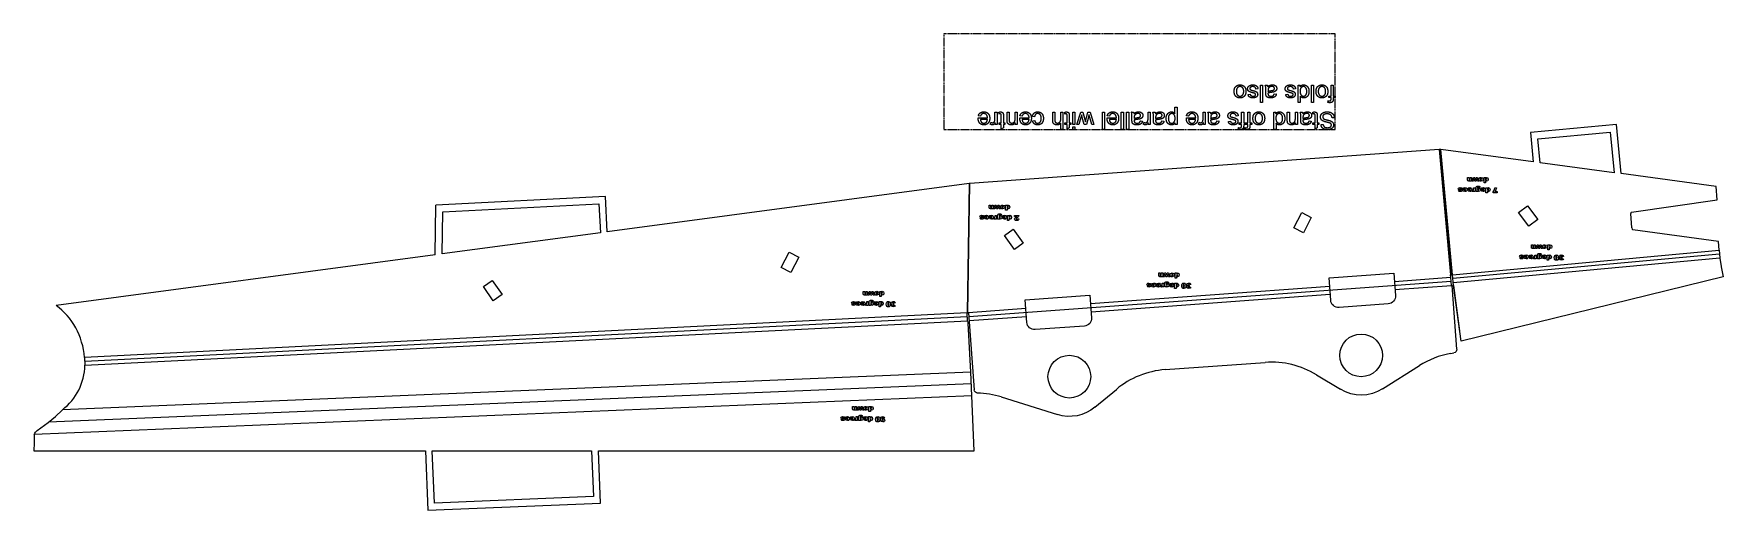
# Model space of a CAD drawing. Header units: millimetres. Extents: x -3 to 974, y -34 to 241.
import ezdxf

# ---------------------------------------------------------------- set-up
doc = ezdxf.new("R2010")
doc.units = ezdxf.units.MM
doc.linetypes.add('DASHED', pattern=[0.75, 0.5, -0.25])
doc.layers.get('0').update_dxf_attribs({"linetype": 'CONTINUOUS'})

msp = doc.modelspace()

# ---------------------------------------------------------------- linework, layer by layer
at = {"linetype": 'DASHED'}
for p, q in [((749.17, 241.28), (522.92, 241.28)), ((522.92, 241.28), (522.92, 185.98)), ((749.17, 185.98), (749.17, 241.28)), ((522.92, 185.98), (749.17, 185.98))]:
    msp.add_line(p, q, dxfattribs=at)
for p, q in [((698.86, 206.21), (700.07, 206.37)), ((704.61, 209.42), (703.39, 209.23)), ((706.02, 201.58), (706.02, 211.58)), ((706.02, 211.58), (707.25, 211.58)), ((707.25, 211.58), (707.25, 201.58)), ((708.73, 211.58), (710.02, 211.58)), ((709.12, 206.91), (709.12, 208.55)), ((710.37, 208.4), (710.37, 207.95)), ((713.99, 206.57), (715.19, 206.41)), ((720.6, 206.21), (721.8, 206.37)), ((726.35, 209.42), (725.13, 209.23)), ((727.79, 201.58), (727.79, 211.58)), ((727.79, 211.58), (728.93, 211.58)), ((728.93, 211.58), (728.93, 210.67)), ((729.01, 205.17), (729.01, 201.58)), ((735.53, 201.58), (735.53, 211.58)), ((735.53, 211.58), (736.76, 211.58)), ((736.76, 211.58), (736.76, 201.58)), ((745.45, 204.34), (745.45, 205.29)), ((745.45, 205.29), (746.87, 205.29)), ((746.87, 205.29), (746.87, 211.58)), ((746.87, 211.58), (748.09, 211.58)), ((748.09, 211.58), (748.09, 205.29)), ((748.09, 205.29), (749.17, 205.29)), ((749.17, 205.29), (749.17, 204.34)), ((552.51, 192.18), (552.51, 195.98)), ((552.51, 195.98), (553.73, 195.98)), ((553.73, 195.98), (553.73, 188.73)), ((554.92, 194.88), (554.74, 195.96)), ((559.49, 191.52), (559.49, 195.98)), ((559.49, 195.98), (560.71, 195.98)), ((560.71, 195.98), (560.71, 191.57)), ((564.14, 192.02), (564.14, 195.98)), ((564.14, 195.98), (565.37, 195.98)), ((565.37, 195.98), (565.37, 188.73)), ((585.88, 191.39), (585.88, 195.98)), ((585.88, 195.98), (587.1, 195.98)), ((587.1, 195.98), (587.1, 191.39)), ((590.55, 192.01), (590.55, 195.98)), ((590.55, 195.98), (591.78, 195.98)), ((591.78, 195.98), (591.78, 185.98)), ((592.98, 194.88), (592.8, 195.96)), ((597.53, 188.73), (597.53, 195.98)), ((597.53, 195.98), (598.76, 195.98)), ((598.76, 195.98), (598.76, 188.73)), ((599.79, 188.73), (602.06, 195.98)), ((602.06, 195.98), (603.33, 195.98)), ((603.33, 195.98), (604.49, 191.64)), ((604.76, 190.4), (606.23, 195.98)), ((606.23, 195.98), (607.51, 195.98)), ((607.51, 195.98), (609.73, 188.73)), ((614.64, 185.98), (614.64, 195.98)), ((614.64, 195.98), (615.86, 195.98)), ((615.86, 195.98), (615.86, 185.98)), ((625.51, 185.98), (625.51, 195.98)), ((625.51, 195.98), (626.74, 195.98)), ((626.74, 195.98), (626.74, 185.98)), ((628.61, 185.98), (628.61, 195.98)), ((628.61, 195.98), (629.84, 195.98)), ((629.84, 195.98), (629.84, 185.98)), ((631.33, 195.98), (632.61, 195.98)), ((641.02, 192.18), (641.02, 195.98)), ((641.02, 195.98), (642.25, 195.98)), ((642.25, 195.98), (642.25, 188.73)), ((643.75, 195.98), (645.03, 195.98)), ((656.55, 195.23), (656.55, 198.75)), ((656.55, 198.75), (657.77, 198.75)), ((657.77, 198.75), (657.77, 188.73)), ((672.86, 192.18), (672.86, 195.98)), ((672.86, 195.98), (674.09, 195.98)), ((674.09, 195.98), (674.09, 188.73)), ((675.59, 195.98), (676.87, 195.98)), ((695.08, 189.69), (695.08, 195.98)), ((695.08, 195.98), (696.3, 195.98)), ((696.3, 195.98), (696.3, 189.69)), ((698.71, 189.69), (698.71, 195.98)), ((698.71, 195.98), (699.93, 195.98)), ((699.93, 195.98), (699.93, 189.69)), ((707.25, 201.58), (706.02, 201.58)), ((713.8, 185.98), (713.8, 195.98)), ((713.8, 195.98), (714.94, 195.98)), ((714.94, 195.98), (714.94, 195.06)), ((721.52, 191.52), (721.52, 195.98)), ((721.52, 195.98), (722.75, 195.98)), ((722.75, 195.98), (722.75, 191.57)), ((726.18, 192.02), (726.18, 195.98)), ((726.18, 195.98), (727.41, 195.98)), ((727.41, 195.98), (727.41, 188.73)), ((729.01, 201.58), (727.79, 201.58)), ((728.93, 195.98), (730.21, 195.98)), ((736.76, 201.58), (735.53, 201.58)), ((736.38, 194.88), (736.2, 195.96)), ((744.94, 201.54), (745.12, 202.61)), ((746.87, 204.34), (745.45, 204.34)), ((746.87, 203.67), (746.87, 204.34)), ((749.17, 204.34), (748.09, 204.34)), ((748.09, 204.34), (748.09, 203.57)), ((542.81, 192.67), (548.21, 192.67)), ((544.11, 193.64), (542.84, 193.8)), ((548.14, 191.66), (544.1, 191.66)), ((549.8, 188.96), (550.22, 190.1)), ((552.63, 188.73), (552.63, 189.83)), ((553.73, 188.73), (552.63, 188.73)), ((554.92, 188.73), (554.92, 189.69)), ((554.92, 189.69), (556.16, 189.69)), ((556.16, 188.73), (554.92, 188.73)), ((556.16, 189.69), (556.16, 193.92)), ((556.16, 186.2), (556.16, 188.73)), ((557.38, 186.94), (556.16, 186.2)), ((557.38, 193.86), (557.38, 189.69)), ((557.38, 189.69), (558.28, 189.69)), ((558.28, 188.73), (557.38, 188.73)), ((557.38, 188.73), (557.38, 186.94)), ((558.28, 189.69), (558.28, 188.73)), ((564.27, 188.73), (564.27, 189.76)), ((565.37, 188.73), (564.27, 188.73)), ((566.88, 192.67), (572.28, 192.67)), ((568.18, 193.64), (566.91, 193.8)), ((572.21, 191.66), (568.17, 191.66)), ((575.4, 193.32), (574.19, 193.48)), ((574.31, 190.86), (575.5, 191.04)), ((590.55, 185.98), (590.55, 189.56)), ((591.78, 185.98), (590.55, 185.98)), ((592.98, 188.73), (592.98, 189.69)), ((592.98, 189.69), (594.21, 189.69)), ((594.21, 188.73), (592.98, 188.73)), ((594.21, 189.69), (594.21, 193.92)), ((594.21, 186.2), (594.21, 188.73)), ((595.43, 186.94), (594.21, 186.2)), ((595.43, 193.86), (595.43, 189.69)), ((595.43, 189.69), (596.33, 189.69)), ((596.33, 188.73), (595.43, 188.73)), ((595.43, 188.73), (595.43, 186.94)), ((596.33, 189.69), (596.33, 188.73)), ((598.76, 188.73), (597.53, 188.73)), ((597.53, 185.98), (597.53, 187.39)), ((597.53, 187.39), (598.76, 187.39)), ((598.76, 185.98), (597.53, 185.98)), ((598.76, 187.39), (598.76, 185.98)), ((600.99, 188.73), (599.79, 188.73)), ((602.23, 192.92), (600.99, 188.73)), ((602.64, 194.32), (602.23, 192.92)), ((603, 192.93), (602.64, 194.32)), ((604.09, 188.73), (603, 192.93)), ((605.35, 188.73), (604.09, 188.73)), ((604.49, 191.64), (604.76, 190.4)), ((606.5, 192.98), (605.35, 188.73)), ((607.31, 192.91), (606.88, 194.47)), ((608.46, 188.73), (607.31, 192.91)), ((609.73, 188.73), (608.46, 188.73)), ((615.86, 185.98), (614.64, 185.98)), ((617.34, 192.67), (622.75, 192.67)), ((618.65, 193.64), (617.38, 193.8)), ((622.68, 191.66), (618.63, 191.66)), ((626.74, 185.98), (625.51, 185.98)), ((629.84, 185.98), (628.61, 185.98)), ((631.72, 191.3), (631.72, 192.94)), ((632.96, 192.79), (632.96, 192.34)), ((636.59, 190.96), (637.79, 190.8)), ((638.31, 188.96), (638.73, 190.1)), ((641.14, 188.73), (641.14, 189.83)), ((642.25, 188.73), (641.14, 188.73)), ((644.14, 191.3), (644.14, 192.94)), ((645.38, 192.79), (645.38, 192.34)), ((649.01, 190.96), (650.21, 190.8)), ((656.65, 188.73), (656.65, 189.67)), ((657.77, 188.73), (656.65, 188.73)), ((663.16, 192.67), (668.56, 192.67)), ((664.46, 193.64), (663.2, 193.8)), ((668.5, 191.66), (664.45, 191.66)), ((670.15, 188.96), (670.58, 190.1)), ((672.98, 188.73), (672.98, 189.83)), ((674.09, 188.73), (672.98, 188.73)), ((675.98, 191.3), (675.98, 192.94)), ((677.22, 192.79), (677.22, 192.34)), ((680.85, 190.96), (682.05, 190.8)), ((687.46, 190.6), (688.66, 190.77)), ((693.2, 193.81), (691.99, 193.62)), ((693.15, 185.93), (693.33, 187)), ((693.67, 188.73), (693.67, 189.69)), ((693.67, 189.69), (695.08, 189.69)), ((695.08, 188.73), (693.67, 188.73)), ((695.08, 188.06), (695.08, 188.73)), ((696.3, 189.69), (697.38, 189.69)), ((697.38, 188.73), (696.3, 188.73)), ((696.3, 188.73), (696.3, 187.96)), ((696.78, 185.93), (696.96, 187)), ((697.3, 188.73), (697.3, 189.69)), ((697.3, 189.69), (698.71, 189.69)), ((698.71, 188.73), (697.3, 188.73)), ((697.38, 189.69), (697.38, 188.73)), ((698.71, 188.06), (698.71, 188.73)), ((699.93, 189.69), (701.01, 189.69)), ((701.01, 188.73), (699.93, 188.73)), ((699.93, 188.73), (699.93, 187.96)), ((701.01, 189.69), (701.01, 188.73)), ((715.02, 185.98), (713.8, 185.98)), ((715.02, 189.56), (715.02, 185.98)), ((726.31, 188.73), (726.31, 189.76)), ((727.41, 188.73), (726.31, 188.73)), ((729.31, 191.3), (729.31, 192.94)), ((730.56, 192.79), (730.56, 192.34)), ((734.19, 190.96), (735.39, 190.8)), ((736.38, 188.73), (736.38, 189.69)), ((736.38, 189.69), (737.62, 189.69)), ((737.62, 188.73), (736.38, 188.73)), ((737.62, 189.69), (737.62, 193.92)), ((737.62, 186.2), (737.62, 188.73)), ((738.84, 186.94), (737.62, 186.2)), ((738.84, 193.86), (738.84, 189.69)), ((738.84, 189.69), (739.74, 189.69)), ((739.74, 188.73), (738.84, 188.73)), ((738.84, 188.73), (738.84, 186.94)), ((739.74, 189.69), (739.74, 188.73)), ((741.01, 188.79), (742.28, 188.89)), ((748.67, 192.76), (747.43, 192.65)), ((911.9, 188.73), (862.11, 184.15)), ((914.51, 160.38), (911.9, 188.73)), ((862.11, 184.15), (863.66, 167.24)), ((809.28, 174.43), (537.87, 154.61)), ((809.81, 174.44, 0), (816.49, 101.88, 0)), ((863.66, 167.24), (810.34, 174.44)), ((969.53, 152.95), (914.51, 160.38)), ((327.28, 147.09), (229.27, 142.14)), ((328.31, 126.67), (327.28, 147.09)), ((537.56, 154.59), (328.31, 126.67)), ((536.64, 79.85, 0), (537.72, 154.6)), ((970.11, 145.16), (969.53, 152.95)), ((228.85, 113.39), (229.27, 142.14)), ((920.72, 128.95), (920.11, 137.36)), ((920.57, 138.01), (970.11, 145.16)), ((970.87, 121.2), (921.31, 127.89)), ((971.24, 116.14), (970.87, 121.2)), ((228.85, 113.39), (9.71, 84.15)), ((971.45, 113.87, 0), (817.22, 99.68, 0)), ((817.43, 97.43, 0), (971.7, 111.62)), ((971.24, 116.14), (971.24, 116.12)), ((816.27, 97.98, 0), (537.45, 77.62)), ((816.11, 100.24), (783.47, 97.86, 0)), ((816.11, 100.24), (815.96, 101.83)), ((816.44, 95.73), (816.11, 100.24)), ((746.04, 95.12, 0), (607.75, 85.03, 0)), ((608.08, 80.51, 0), (746.37, 90.61, 0)), ((783.8, 93.35, 0), (816.44, 95.73)), ((816.84, 95.76), (816.44, 95.73)), ((816.84, 95.7), (816.84, 95.76)), ((819.53, 58.81), (816.84, 95.7)), ((817.59, 95.65), (821.19, 69.46)), ((536.39, 79.82), (536.49, 79.82)), ((536.49, 79.82), (536.49, 79.85)), ((536.79, 79.84), (537.28, 79.88)), ((570.32, 82.29, 0), (537.28, 79.88)), ((537.28, 79.88), (540.54, 35.34)), ((536.5, 77.56, 0), (26.26, 51.78, 0)), ((538.52, 45.5), (537.09, 73.81)), ((537.61, 75.37), (570.65, 77.78, 0)), ((650.97, 47.01), (708.8, 51.23)), ((776.56, 35.85), (797.9, 49.36)), ((815.82, 56.33), (817.89, 56.7)), ((538.52, 45.5), (13.32, 23.83)), ((539.14, 31.94), (538.52, 45.5)), ((738.44, 44.07), (752.3, 35.63)), ((538.83, 38.72), (5.28, 16.71, 0)), ((556.16, 31.21), (588.62, 21.01)), ((610.2, 25.26), (622.69, 35.62)), ((5.01, 16.5), (9.2, 19.86)), ((9.2, 19.86), (13.07, 23.56)), ((13.07, 23.56), (13.32, 23.83)), ((-2.98, 9.58), (-2.72, 10.31)), ((-2.72, 10.31), (-2.28, 10.87)), ((-2.28, 10.87), (-1.25, 11.79)), ((-1.25, 11.79), (0.77, 13.36)), ((0.77, 13.36), (5.01, 16.5))]:
    msp.add_line(p, q)
for points in [[(866.46, 180.53), (908.28, 184.38), (910.44, 160.93), (867.73, 166.69)], [(815.96, 101.83), (817.01, 101.93), (971.24, 116.12), (971.7, 111.62), (971.7, 111.58), (972.39, 106.61), (972.4, 106.52), (973.58, 100.63), (822.01, 63.48), (817.59, 95.65), (817.01, 101.93), (810.34, 174.44), (809.28, 174.43)], [(828.09, 155.99), (827.31, 155.99), (827.31, 156.34), (826.96, 156.03), (826.52, 155.94), (825.98, 156.15), (825.79, 156.78), (825.79, 158.16), (826.63, 158.16), (826.63, 156.97), (826.7, 156.68), (826.91, 156.59), (827.16, 156.71), (827.25, 157.12), (827.25, 158.16), (828.09, 158.16)], [(831.13, 157.36), (830.69, 155.99), (829.94, 155.99), (829.48, 157.36), (829.13, 155.99), (828.33, 155.99), (829.13, 158.16), (829.87, 158.16), (830.31, 156.85), (830.73, 158.16), (831.48, 158.16), (832.29, 155.99), (831.48, 155.99)], [(834.86, 157.08), (834.53, 156.26), (833.62, 155.94), (833.05, 156.03), (832.64, 156.32), (832.37, 157.07), (832.7, 157.89), (833.1, 158.13), (833.62, 158.21), (834.47, 157.95), (834.76, 157.57)], [(834.03, 157.08), (833.91, 157.51), (833.62, 157.65), (833.32, 157.51), (833.2, 157.07), (833.32, 156.65), (833.61, 156.51), (833.91, 156.65)], [(835.27, 155.16), (835.27, 158.16), (836.05, 158.16), (836.05, 157.84), (836.35, 158.12), (836.75, 158.21), (837.43, 157.87), (837.66, 157.05), (837.4, 156.23), (836.74, 155.94), (836.39, 156.01), (836.11, 156.2), (836.11, 155.16)], [(836.1, 157.07), (836.21, 156.69), (836.49, 156.56), (836.73, 156.68), (836.83, 157.09), (836.73, 157.48), (836.48, 157.6), (836.21, 157.48)], [(536.49, 79.85), (536.79, 79.84), (537.87, 154.61), (537.56, 154.59)], [(822.71, 151.65), (821.89, 151.57), (821.74, 151.78), (821.5, 151.85), (821.24, 151.77), (821.17, 151.64), (821.26, 151.5), (821.62, 151.42), (822.22, 151.28), (822.5, 151.06), (822.62, 150.71), (822.5, 150.34), (822.15, 150.11), (821.56, 150.03), (820.99, 150.09), (820.68, 150.27), (820.48, 150.61), (821.27, 150.69), (821.37, 150.54), (821.61, 150.47), (821.81, 150.52), (821.88, 150.64), (821.79, 150.76), (821.44, 150.84), (820.82, 150.97), (820.51, 151.21), (820.4, 151.55), (820.52, 151.91), (820.87, 152.2), (821.54, 152.3), (822.39, 152.13)], [(822.95, 151.37), (824.62, 151.37), (824.51, 151.67), (824.19, 151.81), (823.96, 151.75), (823.82, 151.61), (822.99, 151.69), (823.45, 152.16), (824.21, 152.3), (824.89, 152.18), (825.3, 151.79), (825.46, 151.17), (825.14, 150.35), (824.75, 150.11), (824.24, 150.03), (823.5, 150.17), (823.09, 150.58), (822.95, 151.28)], [(823.79, 150.97), (823.92, 150.63), (824.2, 150.52), (824.52, 150.68), (824.62, 150.97)], [(825.74, 151.37), (827.41, 151.37), (827.3, 151.67), (826.99, 151.81), (826.76, 151.75), (826.61, 151.61), (825.79, 151.69), (826.24, 152.16), (827.01, 152.3), (827.69, 152.18), (828.1, 151.79), (828.26, 151.17), (827.93, 150.35), (827.55, 150.11), (827.03, 150.03), (826.3, 150.17), (825.88, 150.58), (825.74, 151.28)], [(826.59, 150.97), (826.72, 150.63), (827, 150.52), (827.31, 150.68), (827.41, 150.97)], [(830.08, 150.08), (829.3, 150.08), (829.3, 150.44), (829.06, 150.12), (828.77, 150.03), (828.36, 150.14), (828.62, 150.74), (828.86, 150.68), (829.11, 150.81), (829.24, 151.52), (829.24, 152.25), (830.08, 152.25)], [(831.44, 150.08), (830.66, 150.08), (830.66, 152.13), (830.66, 152.23), (830.75, 152.62), (830.98, 152.92), (831.35, 153.08), (831.85, 153.13), (832.41, 153.09), (832.75, 152.94), (833, 152.41), (832.99, 152.3), (832.19, 152.39), (832.09, 152.55), (831.86, 152.61), (831.59, 152.52), (831.5, 152.18), (831.5, 151.85), (831.75, 152.06), (832.16, 152.16), (832.56, 152.07), (832.87, 151.78), (833.06, 151.07), (832.81, 150.3), (832.17, 150.03), (831.75, 150.12), (831.44, 150.4)], [(832.23, 151.13), (832.13, 151.48), (831.86, 151.6), (831.6, 151.48), (831.5, 151.12), (831.61, 150.76), (831.88, 150.63), (832.13, 150.75)], [(833.44, 151.37), (835.11, 151.37), (835, 151.67), (834.69, 151.81), (834.45, 151.75), (834.31, 151.61), (833.49, 151.69), (833.94, 152.16), (834.71, 152.3), (835.39, 152.18), (835.8, 151.79), (835.96, 151.17), (835.63, 150.35), (835.24, 150.11), (834.73, 150.03), (833.99, 150.17), (833.58, 150.58), (833.44, 151.28)], [(834.29, 150.97), (834.42, 150.63), (834.7, 150.52), (835.01, 150.68), (835.11, 150.97)], [(836.36, 149.25), (836.36, 152.25), (837.14, 152.25), (837.14, 151.93), (837.44, 152.21), (837.84, 152.3), (838.52, 151.96), (838.75, 151.14), (838.5, 150.32), (837.84, 150.03), (837.48, 150.1), (837.2, 150.29), (837.2, 149.25)], [(837.2, 151.16), (837.31, 150.78), (837.58, 150.65), (837.82, 150.77), (837.92, 151.18), (837.82, 151.57), (837.57, 151.69), (837.3, 151.57)], [(842.91, 149.25), (840.47, 149.25), (840.47, 149.82), (841, 150.44), (841.41, 151.34), (841.57, 152.25), (842.4, 152.25), (842.09, 151.02), (841.43, 149.96), (842.91, 149.96)], [(324.33, 126.14), (232.86, 113.93), (233.21, 138.33), (323.48, 142.89)], [(551.45, 140), (550.68, 140), (550.68, 140.35), (550.33, 140.04), (549.89, 139.95), (549.35, 140.15), (549.16, 140.79), (549.16, 142.17), (549.99, 142.17), (549.99, 140.98), (550.07, 140.69), (550.28, 140.6), (550.53, 140.72), (550.62, 141.13), (550.62, 142.17), (551.45, 142.17)], [(554.85, 142.17), (555.65, 140), (554.85, 140), (554.5, 141.37), (554.06, 140), (553.3, 140), (552.85, 141.37), (552.49, 140), (551.69, 140), (552.5, 142.17), (553.24, 142.17), (553.68, 140.86), (554.1, 142.17)], [(554.81, 134.09), (554.03, 134.09), (554.03, 136.14), (554.03, 136.24), (554.11, 136.63), (554.35, 136.93), (554.71, 137.09), (555.22, 137.14), (555.77, 137.09), (556.12, 136.95), (556.36, 136.42), (556.36, 136.31), (555.55, 136.4), (555.46, 136.56), (555.23, 136.62), (554.96, 136.52), (554.87, 136.19), (554.87, 135.86), (555.11, 136.07), (555.53, 136.17), (555.92, 136.08), (556.23, 135.79), (556.42, 135.08), (556.18, 134.3), (555.54, 134.04), (555.12, 134.12), (554.81, 134.41)], [(558.23, 141.09), (557.9, 140.27), (556.99, 139.95), (556.42, 140.04), (556, 140.33), (555.73, 141.08), (556.07, 141.9), (556.46, 142.14), (556.99, 142.22), (557.83, 141.95), (558.13, 141.57)], [(557.4, 141.09), (557.28, 141.52), (556.98, 141.66), (556.69, 141.52), (556.57, 141.08), (556.69, 140.66), (556.98, 140.52), (557.28, 140.66)], [(558.64, 139.17), (558.64, 142.17), (559.42, 142.17), (559.42, 141.85), (559.71, 142.13), (560.12, 142.22), (560.79, 141.88), (561.03, 141.06), (560.77, 140.23), (560.11, 139.95), (559.76, 140.01), (559.48, 140.21), (559.48, 139.17)], [(559.47, 141.08), (559.58, 140.7), (559.85, 140.57), (560.1, 140.69), (560.2, 141.1), (560.09, 141.49), (559.84, 141.61), (559.58, 141.48)], [(725.3, 128.99), (729.85, 137.9), (735.42, 135.05), (730.88, 126.14)], [(860.4, 141.81), (866.38, 133.79), (861.16, 129.91), (855.19, 137.93)], [(546.08, 135.66), (545.25, 135.58), (545.11, 135.79), (544.86, 135.85), (544.6, 135.78), (544.53, 135.65), (544.63, 135.51), (544.98, 135.42), (545.59, 135.28), (545.87, 135.07), (545.99, 134.72), (545.86, 134.35), (545.52, 134.11), (544.93, 134.04), (544.36, 134.1), (544.05, 134.28), (543.84, 134.62), (544.63, 134.7), (544.73, 134.54), (544.97, 134.48), (545.18, 134.53), (545.24, 134.65), (545.16, 134.77), (544.8, 134.84), (544.19, 134.97), (543.88, 135.21), (543.77, 135.55), (543.88, 135.92), (544.24, 136.2), (544.91, 136.31), (545.75, 136.14)], [(546.31, 135.38), (547.98, 135.38), (547.88, 135.68), (547.56, 135.82), (547.33, 135.76), (547.18, 135.62), (546.36, 135.7), (546.82, 136.17), (547.58, 136.31), (548.26, 136.19), (548.67, 135.8), (548.83, 135.18), (548.51, 134.35), (548.12, 134.12), (547.6, 134.04), (546.87, 134.18), (546.46, 134.59), (546.31, 135.29)], [(547.16, 134.98), (547.29, 134.64), (547.57, 134.53), (547.89, 134.69), (547.98, 134.98)], [(549.11, 135.38), (550.78, 135.38), (550.67, 135.68), (550.36, 135.82), (550.12, 135.76), (549.98, 135.62), (549.16, 135.7), (549.61, 136.17), (550.37, 136.31), (551.05, 136.19), (551.46, 135.8), (551.63, 135.18), (551.3, 134.35), (550.91, 134.12), (550.4, 134.04), (549.66, 134.18), (549.25, 134.59), (549.11, 135.29)], [(549.96, 134.98), (550.09, 134.64), (550.36, 134.53), (550.68, 134.69), (550.78, 134.98)], [(553.44, 134.09), (552.66, 134.09), (552.66, 134.44), (552.43, 134.12), (552.13, 134.04), (551.73, 134.15), (551.99, 134.75), (552.22, 134.68), (552.48, 134.82), (552.61, 135.53), (552.61, 136.26), (553.44, 136.26)], [(555.59, 135.14), (555.49, 135.49), (555.23, 135.6), (554.97, 135.49), (554.86, 135.13), (554.97, 134.77), (555.24, 134.64), (555.5, 134.76)], [(556.81, 135.38), (558.48, 135.38), (558.37, 135.68), (558.05, 135.82), (557.82, 135.76), (557.68, 135.62), (556.86, 135.7), (557.31, 136.17), (558.07, 136.31), (558.75, 136.19), (559.16, 135.8), (559.33, 135.18), (559, 134.35), (558.61, 134.12), (558.1, 134.04), (557.36, 134.18), (556.95, 134.59), (556.81, 135.29)], [(557.66, 134.98), (557.79, 134.64), (558.06, 134.53), (558.38, 134.69), (558.48, 134.98)], [(568.9, 120.09), (563.8, 116.46), (558.01, 124.61), (563.11, 128.24)], [(559.73, 133.26), (559.73, 136.26), (560.51, 136.26), (560.51, 135.94), (560.81, 136.22), (561.21, 136.31), (561.89, 135.97), (562.12, 135.15), (561.86, 134.32), (561.2, 134.04), (560.85, 134.1), (560.57, 134.3), (560.57, 133.26)], [(560.56, 135.17), (560.67, 134.79), (560.95, 134.66), (561.19, 134.78), (561.29, 135.19), (561.19, 135.58), (560.94, 135.7), (560.67, 135.57)], [(563.85, 136.26), (566.35, 136.26), (566.09, 135.56), (565.27, 134.79), (564.8, 134.38), (564.7, 134.11), (564.8, 133.88), (565.06, 133.78), (565.32, 133.88), (565.45, 134.23), (566.29, 134.17), (566.11, 133.62), (565.74, 133.31), (565.08, 133.21), (564.4, 133.31), (564.01, 133.62), (563.87, 134.08), (564.03, 134.61), (564.62, 135.16), (564.95, 135.4), (565.15, 135.58), (563.85, 135.58)], [(864.92, 117.05), (864.15, 117.05), (864.15, 117.4), (863.8, 117.09), (863.36, 117), (862.82, 117.21), (862.63, 117.84), (862.63, 119.22), (863.46, 119.22), (863.46, 118.03), (863.54, 117.74), (863.75, 117.65), (864, 117.77), (864.09, 118.18), (864.09, 119.22), (864.92, 119.22)], [(865.17, 117.05), (865.97, 119.22), (866.71, 119.22), (867.15, 117.91), (867.57, 119.22), (868.32, 119.22), (869.12, 117.05), (868.32, 117.05), (867.97, 118.42), (867.53, 117.05), (866.78, 117.05), (866.32, 118.42), (865.97, 117.05)], [(871.7, 118.14), (871.37, 117.32), (870.46, 117), (869.89, 117.09), (869.47, 117.38), (869.21, 118.13), (869.54, 118.95), (869.93, 119.19), (870.46, 119.27), (871.31, 119.01), (871.6, 118.63)], [(870.87, 118.14), (870.75, 118.57), (870.45, 118.71), (870.16, 118.57), (870.04, 118.13), (870.16, 117.71), (870.45, 117.57), (870.75, 117.71)], [(872.11, 116.22), (872.11, 119.22), (872.89, 119.22), (872.89, 118.9), (873.19, 119.18), (873.59, 119.27), (874.27, 118.93), (874.5, 118.11), (874.24, 117.29), (873.58, 117), (873.23, 117.07), (872.95, 117.26), (872.95, 116.22)], [(872.94, 118.13), (873.05, 117.75), (873.33, 117.62), (873.57, 117.74), (873.67, 118.15), (873.57, 118.54), (873.32, 118.66), (873.05, 118.54)], [(439.04, 112.06), (434.45, 103.18), (428.83, 106.08), (433.42, 114.97)], [(858.15, 112.71), (857.33, 112.63), (857.18, 112.84), (856.94, 112.91), (856.68, 112.83), (856.61, 112.7), (856.7, 112.56), (857.06, 112.48), (857.66, 112.34), (857.95, 112.12), (858.06, 111.77), (857.94, 111.4), (857.59, 111.17), (857.01, 111.09), (856.43, 111.15), (856.12, 111.33), (855.92, 111.67), (856.71, 111.75), (856.81, 111.6), (857.05, 111.53), (857.25, 111.58), (857.32, 111.7), (857.23, 111.82), (856.88, 111.9), (856.26, 112.03), (855.95, 112.27), (855.84, 112.61), (855.96, 112.97), (856.31, 113.26), (856.98, 113.36), (857.83, 113.19)], [(858.39, 112.43), (860.06, 112.43), (859.95, 112.73), (859.64, 112.87), (859.4, 112.81), (859.26, 112.67), (858.44, 112.75), (858.89, 113.22), (859.65, 113.36), (860.33, 113.24), (860.74, 112.85), (860.91, 112.23), (860.58, 111.41), (860.19, 111.17), (859.68, 111.09), (858.94, 111.23), (858.53, 111.64), (858.39, 112.34)], [(859.24, 112.03), (859.37, 111.69), (859.64, 111.58), (859.96, 111.74), (860.06, 112.03)], [(861.18, 112.43), (862.85, 112.43), (862.75, 112.73), (862.43, 112.87), (862.2, 112.81), (862.05, 112.67), (861.23, 112.75), (861.69, 113.22), (862.45, 113.36), (863.13, 113.24), (863.54, 112.85), (863.7, 112.23), (863.37, 111.41), (862.99, 111.17), (862.47, 111.09), (861.74, 111.23), (861.33, 111.64), (861.18, 112.34)], [(862.03, 112.03), (862.16, 111.69), (862.44, 111.58), (862.76, 111.74), (862.85, 112.03)], [(865.52, 111.14), (864.74, 111.14), (864.74, 111.5), (864.5, 111.18), (864.21, 111.09), (863.81, 111.2), (864.06, 111.8), (864.3, 111.74), (864.55, 111.87), (864.68, 112.58), (864.68, 113.31), (865.52, 113.31)], [(866.88, 111.14), (866.1, 111.14), (866.1, 113.19), (866.1, 113.29), (866.19, 113.68), (866.42, 113.98), (866.79, 114.14), (867.29, 114.19), (867.85, 114.15), (868.19, 114), (868.44, 113.47), (868.43, 113.36), (867.63, 113.45), (867.53, 113.61), (867.3, 113.67), (867.03, 113.58), (866.94, 113.24), (866.94, 112.91), (867.19, 113.12), (867.6, 113.22), (868, 113.13), (868.31, 112.84), (868.5, 112.13), (868.25, 111.36), (867.61, 111.09), (867.19, 111.18), (866.88, 111.46)], [(867.67, 112.19), (867.57, 112.54), (867.3, 112.66), (867.04, 112.54), (866.94, 112.18), (867.05, 111.82), (867.32, 111.69), (867.57, 111.81)], [(868.88, 112.43), (870.55, 112.43), (870.44, 112.73), (870.13, 112.87), (869.9, 112.81), (869.75, 112.67), (868.93, 112.75), (869.38, 113.22), (870.15, 113.36), (870.83, 113.24), (871.24, 112.85), (871.4, 112.23), (871.07, 111.41), (870.68, 111.17), (870.17, 111.09), (869.44, 111.23), (869.02, 111.64), (868.88, 112.34)], [(869.73, 112.03), (869.86, 111.69), (870.14, 111.58), (870.45, 111.74), (870.55, 112.03)], [(871.8, 110.31), (871.8, 113.31), (872.58, 113.31), (872.58, 112.99), (872.88, 113.27), (873.28, 113.36), (873.96, 113.02), (874.2, 112.2), (873.94, 111.38), (873.28, 111.09), (872.93, 111.16), (872.64, 111.35), (872.64, 110.31)], [(872.64, 112.22), (872.75, 111.84), (873.02, 111.71), (873.26, 111.83), (873.36, 112.24), (873.26, 112.63), (873.01, 112.75), (872.74, 112.63)], [(878.29, 111.07), (878.06, 110.6), (877.67, 110.35), (877.12, 110.26), (876.62, 110.34), (876.3, 110.53), (876.11, 110.78), (876, 111.09), (875.91, 111.79), (875.98, 112.5), (876.19, 112.99), (876.56, 113.27), (877.14, 113.36), (877.75, 113.24), (878.13, 112.89), (878.3, 112.44), (878.36, 111.8)], [(877.54, 111.8), (877.44, 112.59), (877.14, 112.79), (876.92, 112.71), (876.78, 112.42), (876.74, 111.82), (876.77, 111.33), (876.84, 111.02), (877.15, 110.82), (877.44, 111.03)], [(880.35, 111.18), (881.14, 111.04), (880.76, 110.46), (879.97, 110.26), (879.12, 110.48), (878.86, 111.03), (878.97, 111.38), (879.29, 111.66), (879.02, 111.76), (878.79, 112), (878.71, 112.36), (878.84, 112.86), (879.24, 113.23), (879.91, 113.36), (880.56, 113.27), (880.95, 112.99), (881.18, 112.52), (880.35, 112.41), (880.2, 112.76), (879.94, 112.86), (879.66, 112.73), (879.54, 112.41), (879.65, 112.08), (879.94, 111.97), (880.21, 112.02), (880.17, 111.42), (880.06, 111.43), (879.79, 111.33), (879.68, 111.08), (879.76, 110.86), (879.99, 110.78), (880.23, 110.87)], [(256.7, 95.05), (261.79, 98.62), (267.53, 90.43), (262.45, 86.86)], [(649.47, 100.75), (648.69, 100.75), (648.69, 101.1), (648.34, 100.79), (647.91, 100.7), (647.37, 100.9), (647.17, 101.54), (647.17, 102.92), (648.01, 102.92), (648.01, 101.73), (648.08, 101.44), (648.3, 101.35), (648.54, 101.47), (648.64, 101.88), (648.64, 102.92), (649.47, 102.92)], [(652.51, 102.12), (652.07, 100.75), (651.32, 100.75), (650.86, 102.12), (650.51, 100.75), (649.71, 100.75), (650.51, 102.92), (651.25, 102.92), (651.69, 101.61), (652.12, 102.92), (652.86, 102.92), (653.67, 100.75), (652.86, 100.75)], [(651.43, 94.84), (650.65, 94.84), (650.65, 96.89), (650.65, 96.99), (650.73, 97.38), (650.96, 97.68), (651.33, 97.84), (651.84, 97.89), (652.39, 97.84), (652.74, 97.7), (652.98, 97.17), (652.98, 97.06), (652.17, 97.15), (652.08, 97.31), (651.84, 97.37), (651.58, 97.28), (651.49, 96.94), (651.49, 96.61), (651.73, 96.82), (652.15, 96.92), (652.54, 96.83), (652.85, 96.54), (653.04, 95.83), (652.8, 95.06), (652.15, 94.79), (651.74, 94.88), (651.43, 95.16)], [(656.25, 101.84), (655.91, 101.02), (655, 100.7), (654.43, 100.79), (654.02, 101.08), (653.75, 101.83), (654.08, 102.65), (654.48, 102.89), (655, 102.97), (655.85, 102.7), (656.15, 102.32)], [(655.41, 101.84), (655.29, 102.27), (655, 102.41), (654.7, 102.27), (654.59, 101.83), (654.7, 101.41), (654.99, 101.27), (655.29, 101.41)], [(656.65, 99.92), (656.65, 102.92), (657.43, 102.92), (657.43, 102.6), (657.73, 102.88), (658.13, 102.97), (658.81, 102.63), (659.04, 101.81), (658.78, 100.99), (658.13, 100.7), (657.77, 100.76), (657.49, 100.96), (657.49, 99.92)], [(657.49, 101.83), (657.59, 101.45), (657.87, 101.32), (658.11, 101.44), (658.21, 101.85), (658.11, 102.24), (657.86, 102.36), (657.59, 102.24)], [(478.66, 90.12), (477.89, 90.12), (477.89, 90.47), (477.54, 90.16), (477.1, 90.07), (476.56, 90.27), (476.36, 90.91), (476.36, 92.29), (477.2, 92.29), (477.2, 91.1), (477.28, 90.81), (477.49, 90.72), (477.74, 90.84), (477.83, 91.25), (477.83, 92.29), (478.66, 92.29)], [(481.71, 91.49), (481.27, 90.12), (480.51, 90.12), (480.06, 91.49), (479.7, 90.12), (478.9, 90.12), (479.7, 92.29), (480.45, 92.29), (480.89, 90.98), (481.31, 92.29), (482.06, 92.29), (482.86, 90.12), (482.06, 90.12)], [(485.44, 91.21), (485.1, 90.39), (484.2, 90.07), (483.63, 90.16), (483.21, 90.45), (482.94, 91.2), (483.28, 92.02), (483.67, 92.26), (484.2, 92.34), (485.04, 92.07), (485.34, 91.69)], [(484.61, 91.21), (484.49, 91.64), (484.19, 91.78), (483.9, 91.64), (483.78, 91.2), (483.9, 90.78), (484.19, 90.64), (484.49, 90.78)], [(485.85, 89.29), (485.85, 92.29), (486.63, 92.29), (486.63, 91.97), (486.92, 92.25), (487.33, 92.34), (488, 92), (488.24, 91.18), (487.98, 90.35), (487.32, 90.07), (486.97, 90.13), (486.69, 90.33), (486.69, 89.29)], [(486.68, 91.2), (486.79, 90.82), (487.06, 90.69), (487.31, 90.81), (487.4, 91.22), (487.3, 91.61), (487.05, 91.73), (486.79, 91.61)], [(642.7, 96.41), (641.87, 96.33), (641.73, 96.54), (641.48, 96.6), (641.22, 96.53), (641.15, 96.4), (641.24, 96.26), (641.6, 96.18), (642.2, 96.04), (642.49, 95.82), (642.61, 95.47), (642.48, 95.1), (642.14, 94.87), (641.55, 94.79), (640.98, 94.85), (640.67, 95.03), (640.46, 95.37), (641.25, 95.45), (641.35, 95.29), (641.59, 95.23), (641.8, 95.28), (641.86, 95.4), (641.78, 95.52), (641.42, 95.6), (640.8, 95.73), (640.49, 95.97), (640.39, 96.31), (640.5, 96.67), (640.86, 96.96), (641.52, 97.06), (642.37, 96.89)], [(642.93, 96.13), (644.6, 96.13), (644.49, 96.43), (644.18, 96.57), (643.95, 96.51), (643.8, 96.37), (642.98, 96.45), (643.43, 96.92), (644.2, 97.06), (644.88, 96.94), (645.29, 96.55), (645.45, 95.93), (645.12, 95.1), (644.73, 94.87), (644.22, 94.79), (643.48, 94.93), (643.07, 95.34), (642.93, 96.04)], [(643.78, 95.73), (643.91, 95.39), (644.19, 95.28), (644.5, 95.44), (644.6, 95.73)], [(645.73, 96.13), (647.4, 96.13), (647.29, 96.43), (646.97, 96.57), (646.74, 96.51), (646.6, 96.37), (645.77, 96.45), (646.23, 96.92), (646.99, 97.06), (647.67, 96.94), (648.08, 96.55), (648.24, 95.93), (647.92, 95.1), (647.53, 94.87), (647.02, 94.79), (646.28, 94.93), (645.87, 95.34), (645.73, 96.04)], [(646.58, 95.73), (646.7, 95.39), (646.98, 95.28), (647.3, 95.44), (647.4, 95.73)], [(650.06, 94.84), (649.28, 94.84), (649.28, 95.19), (649.05, 94.88), (648.75, 94.79), (648.35, 94.9), (648.61, 95.5), (648.84, 95.44), (649.09, 95.57), (649.22, 96.28), (649.22, 97.01), (650.06, 97.01)], [(652.21, 95.89), (652.11, 96.24), (651.85, 96.35), (651.59, 96.24), (651.48, 95.88), (651.59, 95.52), (651.86, 95.39), (652.12, 95.51)], [(653.43, 96.13), (655.1, 96.13), (654.99, 96.43), (654.67, 96.57), (654.44, 96.51), (654.29, 96.37), (653.47, 96.45), (653.93, 96.92), (654.69, 97.06), (655.37, 96.94), (655.78, 96.55), (655.94, 95.93), (655.62, 95.1), (655.23, 94.87), (654.72, 94.79), (653.98, 94.93), (653.57, 95.34), (653.43, 96.04)], [(654.27, 95.73), (654.4, 95.39), (654.68, 95.28), (655, 95.44), (655.09, 95.73)], [(656.35, 94.01), (656.35, 97.01), (657.13, 97.01), (657.13, 96.69), (657.42, 96.97), (657.83, 97.06), (658.5, 96.72), (658.74, 95.9), (658.48, 95.08), (657.82, 94.79), (657.47, 94.85), (657.19, 95.05), (657.19, 94.01)], [(657.18, 95.92), (657.29, 95.54), (657.56, 95.41), (657.81, 95.53), (657.91, 95.94), (657.8, 96.33), (657.55, 96.45), (657.29, 96.33)], [(662.83, 94.77), (662.6, 94.3), (662.21, 94.05), (661.66, 93.96), (661.16, 94.04), (660.85, 94.23), (660.65, 94.48), (660.54, 94.79), (660.46, 95.49), (660.52, 96.2), (660.73, 96.68), (661.11, 96.97), (661.68, 97.06), (662.3, 96.94), (662.68, 96.59), (662.85, 96.13), (662.91, 95.5)], [(662.08, 95.5), (661.98, 96.28), (661.69, 96.49), (661.47, 96.4), (661.33, 96.12), (661.28, 95.52), (661.31, 95.02), (661.39, 94.72), (661.69, 94.52), (661.99, 94.72)], [(664.89, 94.88), (665.68, 94.74), (665.3, 94.16), (664.51, 93.96), (663.66, 94.18), (663.4, 94.73), (663.51, 95.08), (663.83, 95.36), (663.56, 95.46), (663.33, 95.7), (663.25, 96.06), (663.39, 96.56), (663.78, 96.93), (664.46, 97.06), (665.1, 96.97), (665.49, 96.69), (665.73, 96.22), (664.89, 96.11), (664.74, 96.46), (664.48, 96.56), (664.2, 96.43), (664.09, 96.11), (664.2, 95.78), (664.49, 95.67), (664.76, 95.72), (664.71, 95.12), (664.61, 95.13), (664.33, 95.03), (664.22, 94.78), (664.3, 94.56), (664.53, 94.48), (664.77, 94.57)], [(536.61, 75.3), (536.39, 79.82), (26.12, 54.04), (26.3, 49.52)], [(471.89, 85.78), (471.06, 85.7), (470.92, 85.91), (470.68, 85.97), (470.42, 85.9), (470.34, 85.77), (470.44, 85.63), (470.8, 85.54), (471.4, 85.4), (471.68, 85.19), (471.8, 84.84), (471.67, 84.47), (471.33, 84.23), (470.74, 84.16), (470.17, 84.22), (469.86, 84.4), (469.65, 84.74), (470.44, 84.82), (470.55, 84.66), (470.78, 84.6), (470.99, 84.65), (471.05, 84.77), (470.97, 84.89), (470.62, 84.96), (470, 85.09), (469.69, 85.33), (469.58, 85.68), (469.69, 86.04), (470.05, 86.32), (470.72, 86.43), (471.57, 86.26)], [(472.13, 85.5), (473.8, 85.5), (473.69, 85.8), (473.37, 85.94), (473.14, 85.88), (472.99, 85.74), (472.17, 85.82), (472.63, 86.29), (473.39, 86.43), (474.07, 86.31), (474.48, 85.92), (474.64, 85.3), (474.32, 84.47), (473.93, 84.24), (473.42, 84.16), (472.68, 84.3), (472.27, 84.71), (472.13, 85.41)], [(472.97, 85.1), (473.1, 84.76), (473.38, 84.65), (473.7, 84.81), (473.79, 85.1)], [(474.92, 85.5), (476.59, 85.5), (476.48, 85.8), (476.17, 85.94), (475.93, 85.88), (475.79, 85.74), (474.97, 85.82), (475.42, 86.29), (476.19, 86.43), (476.87, 86.31), (477.28, 85.92), (477.44, 85.3), (477.11, 84.47), (476.72, 84.24), (476.21, 84.16), (475.47, 84.3), (475.06, 84.71), (474.92, 85.41)], [(475.77, 85.1), (475.9, 84.76), (476.18, 84.65), (476.49, 84.81), (476.59, 85.1)], [(479.25, 84.21), (478.47, 84.21), (478.47, 84.56), (478.24, 84.25), (477.95, 84.16), (477.54, 84.27), (477.8, 84.87), (478.03, 84.8), (478.29, 84.94), (478.42, 85.65), (478.42, 86.38), (479.25, 86.38)], [(480.62, 84.21), (479.84, 84.21), (479.84, 86.26), (479.84, 86.36), (479.93, 86.75), (480.16, 87.05), (480.52, 87.21), (481.03, 87.26), (481.58, 87.21), (481.93, 87.07), (482.18, 86.54), (482.17, 86.43), (481.36, 86.52), (481.27, 86.68), (481.04, 86.74), (480.77, 86.64), (480.68, 86.31), (480.68, 85.98), (480.93, 86.19), (481.34, 86.29), (481.74, 86.2), (482.05, 85.91), (482.24, 85.2), (481.99, 84.42), (481.35, 84.16), (480.93, 84.24), (480.62, 84.53)], [(481.4, 85.26), (481.3, 85.61), (481.04, 85.72), (480.78, 85.61), (480.67, 85.25), (480.78, 84.89), (481.05, 84.76), (481.31, 84.88)], [(482.62, 85.5), (484.29, 85.5), (484.18, 85.8), (483.87, 85.94), (483.63, 85.88), (483.49, 85.74), (482.67, 85.82), (483.12, 86.29), (483.89, 86.43), (484.56, 86.31), (484.97, 85.92), (485.14, 85.3), (484.81, 84.47), (484.42, 84.24), (483.91, 84.16), (483.17, 84.3), (482.76, 84.71), (482.62, 85.41)], [(483.47, 85.1), (483.6, 84.76), (483.87, 84.65), (484.19, 84.81), (484.29, 85.1)], [(485.54, 83.38), (485.54, 86.38), (486.32, 86.38), (486.32, 86.06), (486.62, 86.34), (487.02, 86.43), (487.7, 86.09), (487.93, 85.27), (487.67, 84.44), (487.02, 84.16), (486.66, 84.22), (486.38, 84.42), (486.38, 83.38)], [(486.38, 85.29), (486.48, 84.91), (486.76, 84.78), (487, 84.9), (487.1, 85.31), (487, 85.7), (486.75, 85.82), (486.48, 85.7)], [(492.1, 84.87), (492.02, 84.14), (491.79, 83.67), (491.4, 83.41), (490.86, 83.33), (490.36, 83.4), (490.04, 83.6), (489.85, 83.85), (489.73, 84.16), (489.65, 84.86), (489.72, 85.57), (489.93, 86.05), (490.3, 86.34), (490.88, 86.43), (491.49, 86.31), (491.87, 85.96), (492.04, 85.5)], [(491.27, 84.87), (491.17, 85.65), (490.88, 85.86), (490.66, 85.77), (490.52, 85.49), (490.48, 84.89), (490.5, 84.39), (490.58, 84.09), (490.88, 83.88), (491.18, 84.09)], [(494.09, 84.25), (494.88, 84.11), (494.5, 83.53), (493.71, 83.33), (492.86, 83.55), (492.6, 84.1), (492.7, 84.45), (493.02, 84.73), (492.76, 84.83), (492.53, 85.07), (492.44, 85.43), (492.58, 85.93), (492.98, 86.3), (493.65, 86.43), (494.3, 86.34), (494.69, 86.05), (494.92, 85.59), (494.09, 85.48), (493.94, 85.83), (493.67, 85.92), (493.39, 85.8), (493.28, 85.47), (493.39, 85.15), (493.68, 85.04), (493.95, 85.09), (493.91, 84.49), (493.8, 84.5), (493.53, 84.4), (493.42, 84.15), (493.5, 83.93), (493.72, 83.85), (493.96, 83.94)], [(0, 0), (223.16, 0), (224.57, -34.29), (324.49, -30.17), (323.24, 0), (540.46, 0), (539.14, 31.94), (-2.98, 9.58), (-3.12, 4.65), (-3.26, 0)], [(465.71, 19.22), (464.88, 19.14), (464.74, 19.35), (464.49, 19.42), (464.23, 19.34), (464.16, 19.21), (464.26, 19.07), (464.61, 18.99), (465.22, 18.85), (465.5, 18.63), (465.62, 18.28), (465.49, 17.91), (465.15, 17.68), (464.56, 17.6), (463.99, 17.66), (463.68, 17.84), (463.47, 18.18), (464.26, 18.26), (464.36, 18.11), (464.6, 18.04), (464.81, 18.09), (464.87, 18.21), (464.79, 18.33), (464.43, 18.41), (463.82, 18.54), (463.51, 18.78), (463.4, 19.12), (463.51, 19.48), (463.87, 19.77), (464.54, 19.87), (465.38, 19.7)], [(465.94, 18.94), (467.61, 18.94), (467.51, 19.24), (467.19, 19.38), (466.96, 19.32), (466.81, 19.19), (465.99, 19.26), (466.45, 19.73), (467.21, 19.87), (467.89, 19.75), (468.3, 19.36), (468.46, 18.74), (468.14, 17.92), (467.75, 17.68), (467.23, 17.6), (466.5, 17.74), (466.09, 18.15), (465.94, 18.85)], [(468.74, 18.94), (470.41, 18.94), (470.3, 19.24), (469.99, 19.38), (469.75, 19.32), (469.61, 19.19), (468.79, 19.26), (469.24, 19.73), (470, 19.87), (470.68, 19.75), (471.09, 19.36), (471.26, 18.74), (470.93, 17.92), (470.54, 17.68), (470.03, 17.6), (469.29, 17.74), (468.88, 18.15), (468.74, 18.85)], [(472.48, 23.56), (471.7, 23.56), (471.7, 23.91), (471.35, 23.6), (470.92, 23.51), (470.38, 23.72), (470.18, 24.35), (470.18, 25.73), (471.02, 25.73), (471.02, 24.54), (471.1, 24.25), (471.31, 24.16), (471.55, 24.28), (471.65, 24.69), (471.65, 25.73), (472.48, 25.73)], [(473.07, 17.65), (472.29, 17.65), (472.29, 18.01), (472.06, 17.69), (471.76, 17.6), (471.36, 17.72), (471.62, 18.31), (471.85, 18.25), (472.11, 18.38), (472.23, 19.1), (472.23, 19.82), (473.07, 19.82)], [(473.87, 24.93), (473.52, 23.56), (472.72, 23.56), (473.52, 25.73), (474.26, 25.73), (474.7, 24.43), (475.13, 25.73), (475.87, 25.73), (476.68, 23.56), (475.87, 23.56), (475.53, 24.93), (475.09, 23.56), (474.33, 23.56)], [(474.44, 17.65), (473.66, 17.65), (473.66, 19.7), (473.66, 19.8), (473.74, 20.19), (473.98, 20.49), (474.34, 20.65), (474.85, 20.71), (475.4, 20.66), (475.75, 20.51), (475.99, 19.98), (475.99, 19.87), (475.18, 19.96), (475.09, 20.12), (474.86, 20.18), (474.59, 20.09), (474.5, 19.75), (474.5, 19.42), (474.74, 19.63), (475.16, 19.74), (475.55, 19.64), (475.86, 19.36), (476.05, 18.64), (475.81, 17.87), (475.17, 17.6), (474.75, 17.69), (474.44, 17.97)], [(476.44, 18.94), (478.11, 18.94), (478, 19.24), (477.68, 19.38), (477.45, 19.32), (477.31, 19.19), (476.49, 19.26), (476.94, 19.73), (477.7, 19.87), (478.38, 19.75), (478.79, 19.36), (478.96, 18.74), (478.63, 17.92), (478.24, 17.68), (477.73, 17.6), (476.99, 17.74), (476.58, 18.15), (476.44, 18.85)], [(479.26, 24.65), (478.92, 23.83), (478.02, 23.51), (477.44, 23.61), (477.03, 23.89), (476.76, 24.64), (477.09, 25.46), (477.49, 25.7), (478.01, 25.78), (478.86, 25.52), (479.16, 25.14)], [(478.42, 24.65), (478.31, 25.08), (478.01, 25.22), (477.71, 25.08), (477.6, 24.64), (477.72, 24.22), (478, 24.08), (478.3, 24.22)], [(479.36, 16.82), (479.36, 19.82), (480.14, 19.82), (480.14, 19.5), (480.44, 19.78), (480.84, 19.87), (481.52, 19.54), (481.75, 18.71), (481.49, 17.89), (480.83, 17.6), (480.48, 17.67), (480.2, 17.86), (480.2, 16.82)], [(479.66, 22.73), (479.66, 25.73), (480.44, 25.73), (480.44, 25.41), (480.74, 25.69), (481.14, 25.78), (481.82, 25.45), (482.06, 24.62), (481.8, 23.8), (481.14, 23.51), (480.79, 23.58), (480.5, 23.77), (480.5, 22.73)], [(480.5, 24.64), (480.61, 24.26), (480.88, 24.13), (481.12, 24.25), (481.22, 24.66), (481.12, 25.05), (480.87, 25.17), (480.6, 25.05)], [(485.92, 18.31), (485.84, 17.58), (485.61, 17.11), (485.22, 16.86), (484.67, 16.77), (484.18, 16.85), (483.86, 17.04), (483.67, 17.29), (483.55, 17.6), (483.47, 18.3), (483.54, 19.01), (483.74, 19.5), (484.12, 19.78), (484.7, 19.87), (485.31, 19.75), (485.69, 19.4), (485.86, 18.95)], [(488.68, 19.15), (487.85, 19.05), (487.74, 19.29), (487.55, 19.36), (487.23, 19.16), (487.11, 18.53), (487.42, 18.75), (487.78, 18.83), (488.46, 18.54), (488.74, 17.81), (488.6, 17.27), (488.21, 16.9), (487.59, 16.77), (486.87, 16.93), (486.43, 17.42), (486.27, 18.31), (486.35, 19.01), (486.61, 19.5), (487.02, 19.78), (487.56, 19.87), (488.12, 19.79), (488.47, 19.55)], [(466.79, 18.54), (466.92, 18.2), (467.2, 18.09), (467.52, 18.25), (467.61, 18.54)], [(469.59, 18.54), (469.72, 18.2), (469.99, 18.09), (470.31, 18.25), (470.41, 18.54)], [(475.22, 18.7), (475.12, 19.05), (474.86, 19.17), (474.6, 19.05), (474.49, 18.69), (474.6, 18.33), (474.87, 18.2), (475.13, 18.32)], [(477.29, 18.54), (477.42, 18.2), (477.69, 18.09), (478.01, 18.25), (478.11, 18.54)], [(480.19, 18.73), (480.3, 18.35), (480.58, 18.22), (480.82, 18.34), (480.92, 18.75), (480.82, 19.14), (480.57, 19.26), (480.3, 19.14)], [(485.09, 18.31), (484.99, 19.1), (484.7, 19.31), (484.48, 19.22), (484.34, 18.94), (484.3, 18.34), (484.32, 17.84), (484.4, 17.53), (484.7, 17.33), (485, 17.54)], [(487.14, 17.81), (487.27, 17.43), (487.56, 17.29), (487.84, 17.42), (487.95, 17.79), (487.84, 18.18), (487.55, 18.31), (487.26, 18.18)], [(227.16, 0), (319.24, 0), (320.33, -26.34), (228.4, -30.13)]]:
    msp.add_lwpolyline(points, close=True)
for points in [[(779.9, 85.07), (751.44, 82.99, -0.414214), (746.62, 87.15), (745.67, 100.14), (783.11, 102.87), (784.06, 89.88, -0.414214)], [(569.95, 87.31), (607.39, 90.04), (608.34, 77.05, -0.414214), (604.18, 72.23), (575.72, 70.16, -0.414214), (570.9, 74.32)]]:
    msp.add_lwpolyline(points, format="xyb", close=True)
for centre in [(764.26, 55.28), (595.51, 42.96)]:
    msp.add_circle(centre, 12.35)
for centre, radius, start, end in [((539.61, 75.45), 3, 182.89229, 213.01787), ((712.44, 1.36), 50, 58.66899, 94.17652), ((824.65, 7.11), 50, 100.16807, 122.33942), ((654.61, -2.86), 50, 94.17652, 129.68405), ((541.18, -16.5), 50, 72.56704, 88.51503)]:
    msp.add_arc(centre, radius, start, end)
at = {"extrusion": (0, 0, -1)}
for centre, radius, start, end in [((-817.54, 58.67), 2, 175.82348, 259.83193), ((-542.53, 35.48), 2, 271.48497, 355.82348), ((-764.26, 55.28), 23, 237.66058, 301.33101), ((-595.51, 42.96), 23, 230.31595, 287.43296)]:
    msp.add_arc(centre, radius, start, end, dxfattribs=at)
for centre, major_axis, ratio, start_param, end_param in [((920.61, 137.43), (0.078, 0.577), 0.858422, 0.239838, 1.810635), ((921.23, 128.88), (0.143, -0.993), 0.498262, 4.571387, 6.142183), ((-7.15, 51.67), (-5.1, 38.25), 0.863977, 4.659146, 5.601587), ((-7.05, 50.24), (-33.36, 0.42), 0.999142, 2.240153, 3.132525)]:
    msp.add_ellipse(centre, major_axis=major_axis, ratio=ratio, start_param=start_param, end_param=end_param)
for points in [[(690.8, 207.86), (690.8, 209.26), (691.22, 210.06)], [(691.75, 205.15), (690.8, 206.13), (690.8, 207.86)], [(691.22, 210.06), (691.64, 210.86), (692.44, 211.3)], [(694.19, 204.18), (692.7, 204.18), (691.75, 205.15)], [(692.67, 210.04), (692.06, 209.35), (692.06, 207.92)], [(692.06, 207.92), (692.06, 206.58), (692.67, 205.88)], [(692.44, 211.3), (693.24, 211.75), (694.19, 211.75)], [(694.19, 210.74), (693.28, 210.74), (692.67, 210.04)], [(692.67, 205.88), (693.28, 205.19), (694.19, 205.19)], [(694.19, 211.75), (695.71, 211.75), (696.65, 210.77)], [(695.72, 210.05), (695.11, 210.74), (694.19, 210.74)], [(694.19, 205.19), (695.11, 205.19), (695.72, 205.88)], [(696.33, 207.96), (696.33, 209.35), (695.72, 210.05)], [(695.72, 205.88), (696.33, 206.57), (696.33, 207.96)], [(697.59, 207.96), (697.59, 205.95), (696.47, 204.98)], [(696.65, 210.77), (697.59, 209.8), (697.59, 207.96)], [(698.59, 209.46), (698.59, 210.07), (698.95, 210.61)], [(698.88, 208.4), (698.59, 208.83), (698.59, 209.46)], [(699.29, 205.09), (698.98, 205.51), (698.86, 206.21)], [(699.69, 207.76), (699.18, 207.98), (698.88, 208.4)], [(698.95, 210.61), (699.31, 211.15), (699.98, 211.45)], [(701.51, 207.19), (700.21, 207.54), (699.69, 207.76)], [(700.26, 210.39), (699.85, 210.05), (699.85, 209.59)], [(699.85, 209.59), (699.85, 209.17), (700.22, 208.93)], [(699.98, 211.45), (700.66, 211.75), (701.51, 211.75)], [(700.07, 206.37), (700.15, 205.81), (700.54, 205.5)], [(700.22, 208.93), (700.47, 208.77), (701.47, 208.51)], [(701.52, 210.74), (700.67, 210.74), (700.26, 210.39)], [(700.54, 205.5), (700.93, 205.19), (701.65, 205.19)], [(701.47, 208.51), (702.82, 208.17), (703.34, 207.92)], [(701.51, 211.75), (702.92, 211.75), (703.66, 211.16)], [(702.6, 206.88), (702.41, 206.95), (701.51, 207.19)], [(702.82, 210.35), (702.36, 210.74), (701.52, 210.74)], [(701.65, 205.19), (702.49, 205.19), (702.85, 205.46)], [(703.07, 206.55), (702.92, 206.75), (702.6, 206.88)], [(703.39, 209.23), (703.29, 209.96), (702.82, 210.35)], [(702.85, 205.46), (703.22, 205.74), (703.22, 206.12)], [(703.22, 206.12), (703.22, 206.36), (703.07, 206.55)], [(703.34, 207.92), (703.86, 207.68), (704.13, 207.24)], [(704.18, 205.37), (703.96, 204.95), (703.58, 204.68)], [(703.66, 211.16), (704.4, 210.57), (704.61, 209.42)], [(704.13, 207.24), (704.4, 206.8), (704.4, 206.26)], [(704.4, 206.26), (704.4, 205.78), (704.18, 205.37)], [(709.05, 210.71), (708.97, 211.17), (708.73, 211.58)], [(709.12, 208.55), (709.12, 210.26), (709.05, 210.71)], [(709.19, 205.78), (709.12, 206.09), (709.12, 206.91)], [(709.57, 204.94), (709.29, 205.27), (709.19, 205.78)], [(710.02, 211.58), (710.21, 211.2), (710.26, 210.69)], [(710.26, 210.69), (710.94, 211.27), (711.58, 211.51)], [(710.37, 206.99), (710.36, 206.73), (710.36, 206.67)], [(710.36, 206.67), (710.36, 205.92), (710.71, 205.61)], [(710.56, 209.63), (710.37, 209.21), (710.37, 208.4)], [(710.37, 207.95), (711.03, 208.22), (712.37, 208.41)], [(712.55, 207.41), (711.07, 207.23), (710.37, 206.99)], [(711.37, 210.48), (710.82, 210.16), (710.56, 209.63)], [(710.71, 205.61), (711.18, 205.19), (712.1, 205.19)], [(712.64, 210.79), (711.93, 210.79), (711.37, 210.48)], [(711.58, 211.51), (712.21, 211.75), (712.93, 211.75)], [(712.1, 205.19), (712.97, 205.19), (713.38, 205.5)], [(712.37, 208.41), (713.13, 208.52), (713.44, 208.66)], [(713.65, 207.59), (713.28, 207.5), (712.55, 207.41)], [(713.72, 210.46), (713.35, 210.79), (712.64, 210.79)], [(712.93, 211.75), (714.12, 211.75), (714.76, 211.16)], [(713.38, 205.5), (713.8, 205.8), (713.99, 206.57)], [(713.44, 208.66), (713.76, 208.79), (713.93, 209.06)], [(714.66, 205.16), (714.28, 204.69), (713.57, 204.43)], [(714.53, 208), (714.14, 207.73), (713.65, 207.59)], [(714.1, 209.64), (714.1, 210.13), (713.72, 210.46)], [(713.93, 209.06), (714.1, 209.32), (714.1, 209.64)], [(715.16, 208.7), (714.92, 208.26), (714.53, 208)], [(715.19, 206.41), (715.03, 205.64), (714.66, 205.16)], [(714.76, 211.16), (715.41, 210.58), (715.41, 209.67)], [(715.41, 209.67), (715.41, 209.14), (715.16, 208.7)], [(720.33, 209.46), (720.33, 210.07), (720.69, 210.61)], [(720.62, 208.4), (720.33, 208.83), (720.33, 209.46)], [(721.03, 205.09), (720.72, 205.51), (720.6, 206.21)], [(721.43, 207.76), (720.92, 207.98), (720.62, 208.4)], [(720.69, 210.61), (721.05, 211.15), (721.72, 211.45)], [(723.25, 207.19), (721.95, 207.54), (721.43, 207.76)], [(722, 210.39), (721.59, 210.05), (721.59, 209.59)], [(721.59, 209.59), (721.59, 209.17), (721.95, 208.93)], [(721.72, 211.45), (722.4, 211.75), (723.25, 211.75)], [(721.8, 206.37), (721.89, 205.81), (722.28, 205.5)], [(721.95, 208.93), (722.21, 208.77), (723.21, 208.51)], [(723.26, 210.74), (722.41, 210.74), (722, 210.39)], [(722.28, 205.5), (722.67, 205.19), (723.39, 205.19)], [(723.21, 208.51), (724.56, 208.17), (725.08, 207.92)], [(723.25, 211.75), (724.66, 211.75), (725.4, 211.16)], [(724.34, 206.88), (724.15, 206.95), (723.25, 207.19)], [(724.56, 210.35), (724.1, 210.74), (723.26, 210.74)], [(723.39, 205.19), (724.23, 205.19), (724.59, 205.46)], [(724.81, 206.55), (724.66, 206.75), (724.34, 206.88)], [(725.13, 209.23), (725.03, 209.96), (724.56, 210.35)], [(724.59, 205.46), (724.96, 205.74), (724.96, 206.12)], [(724.96, 206.12), (724.96, 206.36), (724.81, 206.55)], [(725.08, 207.92), (725.6, 207.68), (725.87, 207.24)], [(725.92, 205.37), (725.7, 204.95), (725.32, 204.68)], [(725.4, 211.16), (726.14, 210.57), (726.35, 209.42)], [(725.87, 207.24), (726.14, 206.8), (726.14, 206.26)], [(726.14, 206.26), (726.14, 205.78), (725.92, 205.37)], [(729.47, 210.08), (728.91, 209.42), (728.91, 208.07)], [(728.91, 208.07), (728.91, 206.58), (729.48, 205.89)], [(728.93, 210.67), (729.61, 211.75), (730.95, 211.75)], [(729.84, 204.45), (729.33, 204.73), (729.01, 205.17)], [(730.84, 210.74), (730.03, 210.74), (729.47, 210.08)], [(729.48, 205.89), (730.05, 205.19), (730.89, 205.19)], [(732.22, 210.05), (731.63, 210.74), (730.84, 210.74)], [(730.89, 205.19), (731.71, 205.19), (732.26, 205.86)], [(730.95, 211.75), (731.82, 211.75), (732.54, 211.27)], [(732.81, 207.97), (732.81, 209.36), (732.22, 210.05)], [(732.26, 205.86), (732.81, 206.53), (732.81, 207.97)], [(732.54, 211.27), (733.27, 210.79), (733.67, 209.94)], [(733.71, 206), (733.35, 205.12), (732.62, 204.65)], [(733.67, 209.94), (734.07, 209.08), (734.07, 207.97)], [(734.07, 207.97), (734.07, 206.88), (733.71, 206)], [(738.17, 207.86), (738.17, 209.26), (738.59, 210.06)], [(739.12, 205.15), (738.17, 206.13), (738.17, 207.86)], [(738.59, 210.06), (739.01, 210.86), (739.81, 211.3)], [(741.56, 204.18), (740.07, 204.18), (739.12, 205.15)], [(740.04, 210.04), (739.43, 209.35), (739.43, 207.92)], [(739.43, 207.92), (739.43, 206.58), (740.04, 205.88)], [(739.81, 211.3), (740.61, 211.75), (741.56, 211.75)], [(741.56, 210.74), (740.64, 210.74), (740.04, 210.04)], [(740.04, 205.88), (740.65, 205.19), (741.56, 205.19)], [(741.56, 211.75), (743.08, 211.75), (744.02, 210.77)], [(743.09, 210.05), (742.48, 210.74), (741.56, 210.74)], [(741.56, 205.19), (742.48, 205.19), (743.09, 205.88)], [(743.69, 207.96), (743.69, 209.35), (743.09, 210.05)], [(743.09, 205.88), (743.69, 206.57), (743.69, 207.96)], [(744.96, 207.96), (744.96, 205.95), (743.84, 204.98)], [(744.02, 210.77), (744.96, 209.8), (744.96, 207.96)], [(542.84, 193.8), (543.14, 194.91), (543.95, 195.53)], [(543.95, 195.53), (544.76, 196.14), (546.03, 196.14)], [(546.03, 196.14), (547.62, 196.14), (548.55, 195.16)], [(554.74, 195.96), (555.26, 196.07), (555.67, 196.07)], [(555.67, 196.07), (556.34, 196.07), (556.71, 195.86)], [(556.71, 195.86), (557.08, 195.65), (557.23, 195.3)], [(566.91, 193.8), (567.21, 194.91), (568.03, 195.53)], [(568.03, 195.53), (568.84, 196.14), (570.1, 196.14)], [(570.1, 196.14), (571.69, 196.14), (572.62, 195.16)], [(574.19, 193.48), (574.39, 194.73), (575.2, 195.43)], [(575.2, 195.43), (576.02, 196.14), (577.21, 196.14)], [(577.21, 196.14), (578.69, 196.14), (579.6, 195.17)], [(592.8, 195.96), (593.32, 196.07), (593.73, 196.07)], [(593.73, 196.07), (594.4, 196.07), (594.76, 195.86)], [(594.76, 195.86), (595.13, 195.65), (595.28, 195.3)], [(617.38, 193.8), (617.68, 194.91), (618.49, 195.53)], [(618.49, 195.53), (619.3, 196.14), (620.56, 196.14)], [(620.56, 196.14), (622.15, 196.14), (623.08, 195.16)], [(631.64, 195.11), (631.56, 195.56), (631.33, 195.98)], [(632.61, 195.98), (632.8, 195.59), (632.85, 195.08)], [(632.85, 195.08), (633.54, 195.66), (634.17, 195.9)], [(634.17, 195.9), (634.8, 196.14), (635.52, 196.14)], [(635.52, 196.14), (636.72, 196.14), (637.36, 195.56)], [(637.36, 195.56), (638, 194.97), (638, 194.07)], [(644.06, 195.11), (643.98, 195.56), (643.75, 195.98)], [(645.03, 195.98), (645.22, 195.59), (645.28, 195.08)], [(645.28, 195.08), (645.96, 195.66), (646.59, 195.9)], [(646.59, 195.9), (647.22, 196.14), (647.94, 196.14)], [(647.94, 196.14), (649.14, 196.14), (649.78, 195.56)], [(649.78, 195.56), (650.42, 194.97), (650.42, 194.07)], [(651.88, 194.3), (652.28, 195.19), (653.04, 195.67)], [(653.04, 195.67), (653.8, 196.14), (654.64, 196.14)], [(654.64, 196.14), (655.26, 196.14), (655.74, 195.88)], [(655.74, 195.88), (656.23, 195.62), (656.55, 195.23)], [(663.2, 193.8), (663.5, 194.91), (664.31, 195.53)], [(664.31, 195.53), (665.12, 196.14), (666.38, 196.14)], [(666.38, 196.14), (667.97, 196.14), (668.9, 195.16)], [(675.9, 195.11), (675.82, 195.56), (675.59, 195.98)], [(676.87, 195.98), (677.06, 195.59), (677.12, 195.08)], [(677.12, 195.08), (677.8, 195.66), (678.43, 195.9)], [(678.43, 195.9), (679.06, 196.14), (679.79, 196.14)], [(679.79, 196.14), (680.98, 196.14), (681.62, 195.56)], [(681.62, 195.56), (682.26, 194.97), (682.26, 194.07)], [(687.54, 195), (687.9, 195.55), (688.58, 195.84)], [(688.58, 195.84), (689.25, 196.14), (690.11, 196.14)], [(690.11, 196.14), (691.52, 196.14), (692.26, 195.55)], [(692.26, 195.55), (693, 194.97), (693.2, 193.81)], [(696.47, 204.98), (695.54, 204.18), (694.19, 204.18)], [(700.24, 204.42), (699.59, 204.67), (699.29, 205.09)], [(701.74, 204.18), (700.88, 204.18), (700.24, 204.42)], [(702.8, 204.32), (702.3, 204.18), (701.74, 204.18)], [(702.08, 194.45), (702.5, 195.25), (703.3, 195.7)], [(703.58, 204.68), (703.29, 204.47), (702.8, 204.32)], [(703.3, 195.7), (704.1, 196.14), (705.05, 196.14)], [(705.05, 196.14), (706.57, 196.14), (707.51, 195.16)], [(710.42, 204.39), (709.84, 204.61), (709.57, 204.94)], [(711.93, 204.18), (711, 204.18), (710.42, 204.39)], [(713.57, 204.43), (712.86, 204.18), (711.93, 204.18)], [(714.94, 195.06), (715.63, 196.14), (716.97, 196.14)], [(716.97, 196.14), (717.83, 196.14), (718.56, 195.66)], [(718.56, 195.66), (719.29, 195.19), (719.69, 194.33)], [(721.98, 204.42), (721.33, 204.67), (721.03, 205.09)], [(723.48, 204.18), (722.62, 204.18), (721.98, 204.42)], [(724.54, 204.32), (724.04, 204.18), (723.48, 204.18)], [(725.32, 204.68), (725.03, 204.47), (724.54, 204.32)], [(729.24, 195.11), (729.16, 195.56), (728.93, 195.98)], [(731.01, 204.18), (730.35, 204.18), (729.84, 204.45)], [(730.21, 195.98), (730.4, 195.59), (730.45, 195.08)], [(730.45, 195.08), (731.14, 195.66), (731.77, 195.9)], [(732.62, 204.65), (731.9, 204.18), (731.01, 204.18)], [(731.77, 195.9), (732.4, 196.14), (733.12, 196.14)], [(733.12, 196.14), (734.31, 196.14), (734.96, 195.56)], [(734.96, 195.56), (735.6, 194.97), (735.6, 194.07)], [(736.2, 195.96), (736.72, 196.07), (737.13, 196.07)], [(737.13, 196.07), (737.8, 196.07), (738.17, 195.86)], [(738.17, 195.86), (738.54, 195.65), (738.69, 195.3)], [(741.17, 194.66), (741.63, 195.36), (742.48, 195.75)], [(743.84, 204.98), (742.9, 204.18), (741.56, 204.18)], [(742.48, 195.75), (743.34, 196.15), (744.41, 196.15)], [(744.41, 196.15), (745.77, 196.15), (746.69, 195.75)], [(746.08, 201.41), (745.56, 201.41), (744.94, 201.54)], [(745.12, 202.61), (745.5, 202.54), (745.84, 202.54)], [(745.84, 202.54), (746.4, 202.54), (746.63, 202.78)], [(747.33, 201.71), (746.89, 201.41), (746.08, 201.41)], [(746.63, 202.78), (746.87, 203.02), (746.87, 203.67)], [(746.69, 195.75), (747.6, 195.36), (748.12, 194.56)], [(747.96, 202.48), (747.78, 202.01), (747.33, 201.71)], [(748.09, 203.57), (748.09, 202.84), (747.96, 202.48)], [(542.8, 192.34), (542.8, 192.45), (542.81, 192.67)], [(543.72, 189.56), (542.8, 190.55), (542.8, 192.34)], [(546.1, 188.57), (544.64, 188.57), (543.72, 189.56)], [(544.1, 191.66), (544.18, 190.74), (544.56, 190.29)], [(544.87, 194.78), (544.39, 194.42), (544.11, 193.64)], [(544.56, 190.29), (545.15, 189.58), (546.08, 189.58)], [(546.02, 195.13), (545.34, 195.13), (544.87, 194.78)], [(547.53, 194.5), (546.93, 195.13), (546.02, 195.13)], [(546.08, 189.58), (546.93, 189.58), (547.5, 190.14)], [(548.54, 189.58), (547.6, 188.57), (546.1, 188.57)], [(547.5, 190.14), (548.08, 190.71), (548.14, 191.66)], [(548.21, 192.67), (548.14, 193.86), (547.53, 194.5)], [(549.48, 192.42), (549.48, 190.59), (548.54, 189.58)], [(548.55, 195.16), (549.48, 194.18), (549.48, 192.42)], [(551.06, 188.57), (550.44, 188.57), (549.8, 188.96)], [(550.22, 190.1), (550.67, 189.84), (551.12, 189.84)], [(551.85, 188.81), (551.49, 188.57), (551.06, 188.57)], [(551.12, 189.84), (551.52, 189.84), (551.85, 190.08)], [(551.85, 190.08), (552.17, 190.32), (552.3, 190.75)], [(552.63, 189.83), (552.21, 189.06), (551.85, 188.81)], [(552.3, 190.75), (552.51, 191.41), (552.51, 192.18)], [(555.46, 194.93), (555.26, 194.93), (554.92, 194.88)], [(555.88, 194.84), (555.73, 194.93), (555.46, 194.93)], [(556.09, 194.6), (556.03, 194.75), (555.88, 194.84)], [(556.16, 193.92), (556.16, 194.45), (556.09, 194.6)], [(557.23, 195.3), (557.38, 194.96), (557.38, 193.86)], [(559.55, 190.33), (559.49, 190.67), (559.49, 191.52)], [(559.94, 189.42), (559.66, 189.8), (559.55, 190.33)], [(560.76, 188.8), (560.21, 189.04), (559.94, 189.42)], [(560.71, 191.57), (560.71, 190.82), (560.86, 190.45)], [(561.96, 188.57), (561.31, 188.57), (560.76, 188.8)], [(560.86, 190.45), (561, 190.08), (561.36, 189.85)], [(561.36, 189.85), (561.73, 189.63), (562.22, 189.63)], [(564.27, 189.76), (563.47, 188.57), (561.96, 188.57)], [(562.22, 189.63), (563, 189.63), (563.57, 190.13)], [(563.57, 190.13), (564.14, 190.63), (564.14, 192.02)], [(566.87, 192.34), (566.87, 192.45), (566.88, 192.67)], [(567.79, 189.56), (566.87, 190.55), (566.87, 192.34)], [(570.17, 188.57), (568.71, 188.57), (567.79, 189.56)], [(568.17, 191.66), (568.25, 190.74), (568.63, 190.29)], [(568.94, 194.78), (568.46, 194.42), (568.18, 193.64)], [(568.63, 190.29), (569.22, 189.58), (570.15, 189.58)], [(570.09, 195.13), (569.42, 195.13), (568.94, 194.78)], [(571.61, 194.5), (571, 195.13), (570.09, 195.13)], [(570.15, 189.58), (571, 189.58), (571.58, 190.14)], [(572.61, 189.58), (571.67, 188.57), (570.17, 188.57)], [(571.58, 190.14), (572.15, 190.71), (572.21, 191.66)], [(572.28, 192.67), (572.21, 193.86), (571.61, 194.5)], [(573.55, 192.42), (573.55, 190.59), (572.61, 189.58)], [(572.62, 195.16), (573.55, 194.18), (573.55, 192.42)], [(575.27, 189.17), (574.52, 189.76), (574.31, 190.86)], [(577.2, 188.57), (576.02, 188.57), (575.27, 189.17)], [(576.01, 194.69), (575.53, 194.24), (575.4, 193.32)], [(575.5, 191.04), (575.67, 190.31), (576.11, 189.95)], [(577.22, 195.13), (576.5, 195.13), (576.01, 194.69)], [(576.11, 189.95), (576.54, 189.58), (577.15, 189.58)], [(577.15, 189.58), (578.08, 189.58), (578.66, 190.24)], [(578.93, 189.01), (578.13, 188.57), (577.2, 188.57)], [(578.68, 194.47), (578.12, 195.13), (577.22, 195.13)], [(578.66, 190.24), (579.24, 190.91), (579.24, 192.35)], [(579.24, 192.35), (579.24, 193.81), (578.68, 194.47)], [(580.11, 190.33), (579.72, 189.45), (578.93, 189.01)], [(579.6, 195.17), (580.5, 194.2), (580.5, 192.38)], [(580.5, 192.38), (580.5, 191.21), (580.11, 190.33)], [(586.13, 189.76), (585.88, 190.32), (585.88, 191.39)], [(586.98, 188.89), (586.39, 189.2), (586.13, 189.76)], [(588.38, 188.57), (587.58, 188.57), (586.98, 188.89)], [(587.1, 191.39), (587.1, 190.46), (587.5, 190.05)], [(587.5, 190.05), (587.9, 189.63), (588.63, 189.63)], [(590.55, 189.56), (589.69, 188.57), (588.38, 188.57)], [(588.63, 189.63), (589.18, 189.63), (589.66, 189.91)], [(589.66, 189.91), (590.14, 190.19), (590.34, 190.68)], [(590.34, 190.68), (590.55, 191.16), (590.55, 192.01)], [(593.52, 194.93), (593.31, 194.93), (592.98, 194.88)], [(593.94, 194.84), (593.79, 194.93), (593.52, 194.93)], [(594.15, 194.6), (594.08, 194.75), (593.94, 194.84)], [(594.21, 193.92), (594.21, 194.45), (594.15, 194.6)], [(595.28, 195.3), (595.43, 194.96), (595.43, 193.86)], [(606.88, 194.47), (606.85, 194.35), (606.5, 192.98)], [(617.34, 192.34), (617.34, 192.45), (617.34, 192.67)], [(618.26, 189.56), (617.34, 190.55), (617.34, 192.34)], [(620.63, 188.57), (619.18, 188.57), (618.26, 189.56)], [(618.63, 191.66), (618.71, 190.74), (619.1, 190.29)], [(619.4, 194.78), (618.93, 194.42), (618.65, 193.64)], [(619.1, 190.29), (619.68, 189.58), (620.62, 189.58)], [(620.56, 195.13), (619.88, 195.13), (619.4, 194.78)], [(622.07, 194.5), (621.46, 195.13), (620.56, 195.13)], [(620.62, 189.58), (621.46, 189.58), (622.04, 190.14)], [(623.07, 189.58), (622.13, 188.57), (620.63, 188.57)], [(622.04, 190.14), (622.62, 190.71), (622.68, 191.66)], [(622.75, 192.67), (622.68, 193.86), (622.07, 194.5)], [(624.01, 192.42), (624.01, 190.59), (623.07, 189.58)], [(623.08, 195.16), (624.01, 194.18), (624.01, 192.42)], [(631.72, 192.94), (631.72, 194.65), (631.64, 195.11)], [(631.78, 190.17), (631.72, 190.49), (631.72, 191.3)], [(632.16, 189.34), (631.89, 189.67), (631.78, 190.17)], [(633.01, 188.79), (632.43, 189.01), (632.16, 189.34)], [(632.96, 191.38), (632.95, 191.13), (632.95, 191.06)], [(632.95, 191.06), (632.95, 190.31), (633.3, 190)], [(633.16, 194.02), (632.96, 193.6), (632.96, 192.79)], [(632.96, 192.34), (633.63, 192.61), (634.96, 192.8)], [(635.15, 191.8), (633.66, 191.62), (632.96, 191.38)], [(634.52, 188.57), (633.59, 188.57), (633.01, 188.79)], [(633.97, 194.87), (633.41, 194.56), (633.16, 194.02)], [(633.3, 190), (633.77, 189.59), (634.7, 189.59)], [(635.23, 195.18), (634.52, 195.18), (633.97, 194.87)], [(636.16, 188.82), (635.45, 188.57), (634.52, 188.57)], [(634.7, 189.59), (635.56, 189.59), (635.98, 189.89)], [(634.96, 192.8), (635.72, 192.91), (636.03, 193.05)], [(636.24, 191.99), (635.88, 191.89), (635.15, 191.8)], [(636.32, 194.85), (635.94, 195.18), (635.23, 195.18)], [(635.98, 189.89), (636.39, 190.19), (636.59, 190.96)], [(636.03, 193.05), (636.35, 193.19), (636.52, 193.45)], [(637.25, 189.55), (636.87, 189.08), (636.16, 188.82)], [(637.12, 192.39), (636.73, 192.12), (636.24, 191.99)], [(636.69, 194.03), (636.69, 194.52), (636.32, 194.85)], [(636.52, 193.45), (636.69, 193.71), (636.69, 194.03)], [(637.76, 193.09), (637.51, 192.65), (637.12, 192.39)], [(637.79, 190.8), (637.62, 190.03), (637.25, 189.55)], [(638, 194.07), (638, 193.53), (637.76, 193.09)], [(639.57, 188.57), (638.95, 188.57), (638.31, 188.96)], [(638.73, 190.1), (639.19, 189.84), (639.64, 189.84)], [(640.36, 188.81), (640, 188.57), (639.57, 188.57)], [(639.64, 189.84), (640.04, 189.84), (640.36, 190.08)], [(640.36, 190.08), (640.68, 190.32), (640.82, 190.75)], [(641.14, 189.83), (640.72, 189.06), (640.36, 188.81)], [(640.82, 190.75), (641.02, 191.41), (641.02, 192.18)], [(644.14, 192.94), (644.14, 194.65), (644.06, 195.11)], [(644.2, 190.17), (644.14, 190.49), (644.14, 191.3)], [(644.58, 189.34), (644.31, 189.67), (644.2, 190.17)], [(645.43, 188.79), (644.85, 189.01), (644.58, 189.34)], [(645.38, 191.38), (645.37, 191.13), (645.37, 191.06)], [(645.37, 191.06), (645.37, 190.31), (645.72, 190)], [(645.58, 194.02), (645.38, 193.6), (645.38, 192.79)], [(645.38, 192.34), (646.05, 192.61), (647.38, 192.8)], [(647.57, 191.8), (646.08, 191.62), (645.38, 191.38)], [(646.94, 188.57), (646.01, 188.57), (645.43, 188.79)], [(646.39, 194.87), (645.84, 194.56), (645.58, 194.02)], [(645.72, 190), (646.19, 189.59), (647.12, 189.59)], [(647.65, 195.18), (646.94, 195.18), (646.39, 194.87)], [(648.58, 188.82), (647.88, 188.57), (646.94, 188.57)], [(647.12, 189.59), (647.98, 189.59), (648.4, 189.89)], [(647.38, 192.8), (648.14, 192.91), (648.46, 193.05)], [(648.66, 191.99), (648.3, 191.89), (647.57, 191.8)], [(648.74, 194.85), (648.37, 195.18), (647.65, 195.18)], [(648.4, 189.89), (648.81, 190.19), (649.01, 190.96)], [(648.46, 193.05), (648.77, 193.19), (648.94, 193.45)], [(649.67, 189.55), (649.29, 189.08), (648.58, 188.82)], [(649.54, 192.39), (649.15, 192.12), (648.66, 191.99)], [(649.11, 194.03), (649.11, 194.52), (648.74, 194.85)], [(648.94, 193.45), (649.11, 193.71), (649.11, 194.03)], [(650.18, 193.09), (649.94, 192.65), (649.54, 192.39)], [(650.21, 190.8), (650.04, 190.03), (649.67, 189.55)], [(650.42, 194.07), (650.42, 193.53), (650.18, 193.09)], [(651.48, 192.3), (651.48, 193.41), (651.88, 194.3)], [(651.85, 190.39), (651.48, 191.26), (651.48, 192.3)], [(652.92, 189.05), (652.21, 189.52), (651.85, 190.39)], [(653.32, 194.44), (652.74, 193.75), (652.74, 192.29)], [(652.74, 192.29), (652.74, 190.91), (653.31, 190.22)], [(654.55, 188.57), (653.63, 188.57), (652.92, 189.05)], [(653.31, 190.22), (653.88, 189.53), (654.67, 189.53)], [(654.72, 195.13), (653.91, 195.13), (653.32, 194.44)], [(655.76, 188.84), (655.26, 188.57), (654.55, 188.57)], [(654.67, 189.53), (655.45, 189.53), (656.06, 190.26)], [(656.1, 194.46), (655.53, 195.13), (654.72, 195.13)], [(656.65, 189.67), (656.26, 189.12), (655.76, 188.84)], [(656.06, 190.26), (656.66, 191), (656.66, 192.4)], [(656.66, 192.4), (656.66, 193.79), (656.1, 194.46)], [(663.16, 192.34), (663.16, 192.45), (663.16, 192.67)], [(664.08, 189.56), (663.16, 190.55), (663.16, 192.34)], [(666.45, 188.57), (665, 188.57), (664.08, 189.56)], [(664.45, 191.66), (664.53, 190.74), (664.91, 190.29)], [(665.22, 194.78), (664.74, 194.42), (664.46, 193.64)], [(664.91, 190.29), (665.5, 189.58), (666.44, 189.58)], [(666.37, 195.13), (665.7, 195.13), (665.22, 194.78)], [(667.89, 194.5), (667.28, 195.13), (666.37, 195.13)], [(666.44, 189.58), (667.28, 189.58), (667.86, 190.14)], [(668.89, 189.58), (667.95, 188.57), (666.45, 188.57)], [(667.86, 190.14), (668.43, 190.71), (668.5, 191.66)], [(668.56, 192.67), (668.5, 193.86), (667.89, 194.5)], [(669.83, 192.42), (669.83, 190.59), (668.89, 189.58)], [(668.9, 195.16), (669.83, 194.18), (669.83, 192.42)], [(671.42, 188.57), (670.79, 188.57), (670.15, 188.96)], [(670.58, 190.1), (671.03, 189.84), (671.48, 189.84)], [(672.2, 188.81), (671.85, 188.57), (671.42, 188.57)], [(671.48, 189.84), (671.88, 189.84), (672.2, 190.08)], [(672.2, 190.08), (672.52, 190.32), (672.66, 190.75)], [(672.98, 189.83), (672.56, 189.06), (672.2, 188.81)], [(672.66, 190.75), (672.86, 191.41), (672.86, 192.18)], [(675.98, 192.94), (675.98, 194.65), (675.9, 195.11)], [(676.04, 190.17), (675.98, 190.49), (675.98, 191.3)], [(676.42, 189.34), (676.15, 189.67), (676.04, 190.17)], [(677.28, 188.79), (676.7, 189.01), (676.42, 189.34)], [(677.22, 191.38), (677.21, 191.13), (677.21, 191.06)], [(677.21, 191.06), (677.21, 190.31), (677.56, 190)], [(677.42, 194.02), (677.22, 193.6), (677.22, 192.79)], [(677.22, 192.34), (677.89, 192.61), (679.23, 192.8)], [(679.41, 191.8), (677.92, 191.62), (677.22, 191.38)], [(678.78, 188.57), (677.85, 188.57), (677.28, 188.79)], [(678.23, 194.87), (677.68, 194.56), (677.42, 194.02)], [(677.56, 190), (678.03, 189.59), (678.96, 189.59)], [(679.49, 195.18), (678.78, 195.18), (678.23, 194.87)], [(680.43, 188.82), (679.72, 188.57), (678.78, 188.57)], [(678.96, 189.59), (679.83, 189.59), (680.24, 189.89)], [(679.23, 192.8), (679.98, 192.91), (680.3, 193.05)], [(680.5, 191.99), (680.14, 191.89), (679.41, 191.8)], [(680.58, 194.85), (680.21, 195.18), (679.49, 195.18)], [(680.24, 189.89), (680.65, 190.19), (680.85, 190.96)], [(680.3, 193.05), (680.61, 193.19), (680.78, 193.45)], [(681.51, 189.55), (681.14, 189.08), (680.43, 188.82)], [(681.38, 192.39), (680.99, 192.12), (680.5, 191.99)], [(680.95, 194.03), (680.95, 194.52), (680.58, 194.85)], [(680.78, 193.45), (680.95, 193.71), (680.95, 194.03)], [(682.02, 193.09), (681.78, 192.65), (681.38, 192.39)], [(682.05, 190.8), (681.89, 190.03), (681.51, 189.55)], [(682.26, 194.07), (682.26, 193.53), (682.02, 193.09)], [(687.19, 193.85), (687.19, 194.46), (687.54, 195)], [(687.48, 192.8), (687.19, 193.22), (687.19, 193.85)], [(687.88, 189.48), (687.58, 189.9), (687.46, 190.6)], [(688.29, 192.15), (687.77, 192.37), (687.48, 192.8)], [(688.83, 188.81), (688.19, 189.06), (687.88, 189.48)], [(690.11, 191.58), (688.8, 191.93), (688.29, 192.15)], [(688.86, 194.79), (688.45, 194.44), (688.45, 193.98)], [(688.45, 193.98), (688.45, 193.56), (688.81, 193.32)], [(688.66, 190.77), (688.74, 190.21), (689.13, 189.89)], [(688.81, 193.32), (689.06, 193.16), (690.07, 192.91)], [(690.33, 188.57), (689.48, 188.57), (688.83, 188.81)], [(690.11, 195.13), (689.27, 195.13), (688.86, 194.79)], [(689.13, 189.89), (689.53, 189.58), (690.24, 189.58)], [(690.07, 192.91), (691.42, 192.57), (691.94, 192.32)], [(691.42, 194.74), (690.95, 195.13), (690.11, 195.13)], [(691.19, 191.27), (691.01, 191.34), (690.11, 191.58)], [(690.24, 189.58), (691.09, 189.58), (691.45, 189.86)], [(691.39, 188.72), (690.9, 188.57), (690.33, 188.57)], [(691.66, 190.94), (691.51, 191.14), (691.19, 191.27)], [(692.17, 189.07), (691.89, 188.86), (691.39, 188.72)], [(691.99, 193.62), (691.89, 194.35), (691.42, 194.74)], [(691.45, 189.86), (691.81, 190.14), (691.81, 190.51)], [(691.81, 190.51), (691.81, 190.75), (691.66, 190.94)], [(691.94, 192.32), (692.46, 192.07), (692.73, 191.63)], [(692.78, 189.76), (692.55, 189.35), (692.17, 189.07)], [(692.73, 191.63), (693, 191.19), (693, 190.66)], [(693, 190.66), (693, 190.17), (692.78, 189.76)], [(694.29, 185.81), (693.78, 185.81), (693.15, 185.93)], [(693.33, 187), (693.71, 186.93), (694.06, 186.93)], [(694.06, 186.93), (694.61, 186.93), (694.85, 187.17)], [(695.55, 186.1), (695.1, 185.81), (694.29, 185.81)], [(694.85, 187.17), (695.08, 187.41), (695.08, 188.06)], [(696.17, 186.88), (695.99, 186.4), (695.55, 186.1)], [(696.3, 187.96), (696.3, 187.23), (696.17, 186.88)], [(697.92, 185.81), (697.4, 185.81), (696.78, 185.93)], [(696.96, 187), (697.34, 186.93), (697.68, 186.93)], [(697.68, 186.93), (698.24, 186.93), (698.48, 187.17)], [(699.17, 186.1), (698.73, 185.81), (697.92, 185.81)], [(698.48, 187.17), (698.71, 187.41), (698.71, 188.06)], [(699.8, 186.88), (699.62, 186.4), (699.17, 186.1)], [(699.93, 187.96), (699.93, 187.23), (699.8, 186.88)], [(701.66, 192.25), (701.66, 193.65), (702.08, 194.45)], [(702.61, 189.55), (701.66, 190.53), (701.66, 192.25)], [(705.05, 188.57), (703.56, 188.57), (702.61, 189.55)], [(703.53, 194.43), (702.92, 193.74), (702.92, 192.31)], [(702.92, 192.31), (702.92, 190.97), (703.53, 190.28)], [(705.05, 195.13), (704.14, 195.13), (703.53, 194.43)], [(703.53, 190.28), (704.14, 189.59), (705.05, 189.59)], [(706.58, 194.44), (705.97, 195.13), (705.05, 195.13)], [(705.05, 189.59), (705.97, 189.59), (706.58, 190.27)], [(707.33, 189.37), (706.4, 188.57), (705.05, 188.57)], [(707.19, 192.35), (707.19, 193.75), (706.58, 194.44)], [(706.58, 190.27), (707.19, 190.96), (707.19, 192.35)], [(708.45, 192.35), (708.45, 190.34), (707.33, 189.37)], [(707.51, 195.16), (708.45, 194.19), (708.45, 192.35)], [(715.48, 194.47), (714.92, 193.81), (714.92, 192.46)], [(714.92, 192.46), (714.92, 190.98), (715.49, 190.28)], [(715.86, 188.84), (715.34, 189.12), (715.02, 189.56)], [(716.85, 195.13), (716.05, 195.13), (715.48, 194.47)], [(715.49, 190.28), (716.07, 189.59), (716.91, 189.59)], [(717.02, 188.57), (716.37, 188.57), (715.86, 188.84)], [(718.24, 194.44), (717.65, 195.13), (716.85, 195.13)], [(716.91, 189.59), (717.73, 189.59), (718.27, 190.25)], [(718.64, 189.04), (717.92, 188.57), (717.02, 188.57)], [(718.82, 192.36), (718.82, 193.75), (718.24, 194.44)], [(718.27, 190.25), (718.82, 190.92), (718.82, 192.36)], [(719.72, 190.39), (719.36, 189.51), (718.64, 189.04)], [(719.69, 194.33), (720.09, 193.47), (720.09, 192.36)], [(720.09, 192.36), (720.09, 191.28), (719.72, 190.39)], [(721.59, 190.33), (721.52, 190.67), (721.52, 191.52)], [(721.97, 189.42), (721.7, 189.8), (721.59, 190.33)], [(722.8, 188.8), (722.25, 189.04), (721.97, 189.42)], [(722.75, 191.57), (722.75, 190.82), (722.9, 190.45)], [(724, 188.57), (723.35, 188.57), (722.8, 188.8)], [(722.9, 190.45), (723.04, 190.08), (723.4, 189.85)], [(723.4, 189.85), (723.77, 189.63), (724.26, 189.63)], [(726.31, 189.76), (725.51, 188.57), (724, 188.57)], [(724.26, 189.63), (725.04, 189.63), (725.61, 190.13)], [(725.61, 190.13), (726.18, 190.63), (726.18, 192.02)], [(729.31, 192.94), (729.31, 194.65), (729.24, 195.11)], [(729.38, 190.17), (729.31, 190.49), (729.31, 191.3)], [(729.76, 189.34), (729.49, 189.67), (729.38, 190.17)], [(730.61, 188.79), (730.03, 189.01), (729.76, 189.34)], [(730.56, 191.38), (730.55, 191.13), (730.55, 191.06)], [(730.55, 191.06), (730.55, 190.31), (730.9, 190)], [(730.75, 194.02), (730.56, 193.6), (730.56, 192.79)], [(730.56, 192.34), (731.22, 192.61), (732.56, 192.8)], [(732.75, 191.8), (731.26, 191.62), (730.56, 191.38)], [(732.12, 188.57), (731.19, 188.57), (730.61, 188.79)], [(731.57, 194.87), (731.01, 194.56), (730.75, 194.02)], [(730.9, 190), (731.37, 189.59), (732.3, 189.59)], [(732.83, 195.18), (732.12, 195.18), (731.57, 194.87)], [(733.76, 188.82), (733.05, 188.57), (732.12, 188.57)], [(732.3, 189.59), (733.16, 189.59), (733.57, 189.89)], [(732.56, 192.8), (733.32, 192.91), (733.63, 193.05)], [(733.84, 191.99), (733.48, 191.89), (732.75, 191.8)], [(733.92, 194.85), (733.54, 195.18), (732.83, 195.18)], [(733.57, 189.89), (733.99, 190.19), (734.19, 190.96)], [(733.63, 193.05), (733.95, 193.19), (734.12, 193.45)], [(734.85, 189.55), (734.47, 189.08), (733.76, 188.82)], [(734.72, 192.39), (734.33, 192.12), (733.84, 191.99)], [(734.29, 194.03), (734.29, 194.52), (733.92, 194.85)], [(734.12, 193.45), (734.29, 193.71), (734.29, 194.03)], [(735.35, 193.09), (735.11, 192.65), (734.72, 192.39)], [(735.39, 190.8), (735.22, 190.03), (734.85, 189.55)], [(735.6, 194.07), (735.6, 193.53), (735.35, 193.09)], [(736.92, 194.93), (736.72, 194.93), (736.38, 194.88)], [(737.34, 194.84), (737.19, 194.93), (736.92, 194.93)], [(737.55, 194.6), (737.49, 194.75), (737.34, 194.84)], [(737.62, 193.92), (737.62, 194.45), (737.55, 194.6)], [(738.69, 195.3), (738.84, 194.96), (738.84, 193.86)], [(740.71, 193.15), (740.71, 193.95), (741.17, 194.66)], [(741.13, 191.73), (740.71, 192.35), (740.71, 193.15)], [(741.5, 187.22), (741.05, 187.91), (741.01, 188.79)], [(742.42, 190.71), (741.55, 191.11), (741.13, 191.73)], [(742.81, 186.16), (741.96, 186.52), (741.5, 187.22)], [(742.27, 194.12), (741.99, 193.73), (741.99, 193.26)], [(741.99, 193.26), (741.99, 192.79), (742.26, 192.44)], [(742.26, 192.44), (742.53, 192.09), (743.16, 191.85)], [(743.13, 194.74), (742.55, 194.51), (742.27, 194.12)], [(742.28, 188.89), (742.38, 187.94), (742.97, 187.46)], [(744.63, 190.07), (743.02, 190.44), (742.42, 190.71)], [(744.77, 185.81), (743.66, 185.81), (742.81, 186.16)], [(742.97, 187.46), (743.56, 186.97), (744.72, 186.97)], [(744.47, 194.96), (743.71, 194.96), (743.13, 194.74)], [(743.16, 191.85), (743.56, 191.69), (744.94, 191.36)], [(746.01, 194.66), (745.32, 194.96), (744.47, 194.96)], [(746.63, 189.36), (746.25, 189.71), (744.63, 190.07)], [(744.72, 186.97), (745.92, 186.97), (746.47, 187.41)], [(746.61, 186.15), (745.78, 185.81), (744.77, 185.81)], [(744.94, 191.36), (746.32, 191.03), (746.87, 190.74)], [(747.01, 193.89), (746.69, 194.37), (746.01, 194.66)], [(746.47, 187.41), (747.02, 187.85), (747.02, 188.47)], [(747.86, 187.15), (747.43, 186.49), (746.61, 186.15)], [(747.02, 188.47), (747.02, 189.01), (746.63, 189.36)], [(746.87, 190.74), (747.59, 190.36), (747.94, 189.81)], [(747.43, 192.65), (747.34, 193.4), (747.01, 193.89)], [(748.29, 188.56), (748.29, 187.8), (747.86, 187.15)], [(747.94, 189.81), (748.29, 189.25), (748.29, 188.56)], [(748.12, 194.56), (748.65, 193.77), (748.67, 192.76)]]:
    msp.add_open_spline(points, degree=2)

doc.saveas('drawing.dxf')
